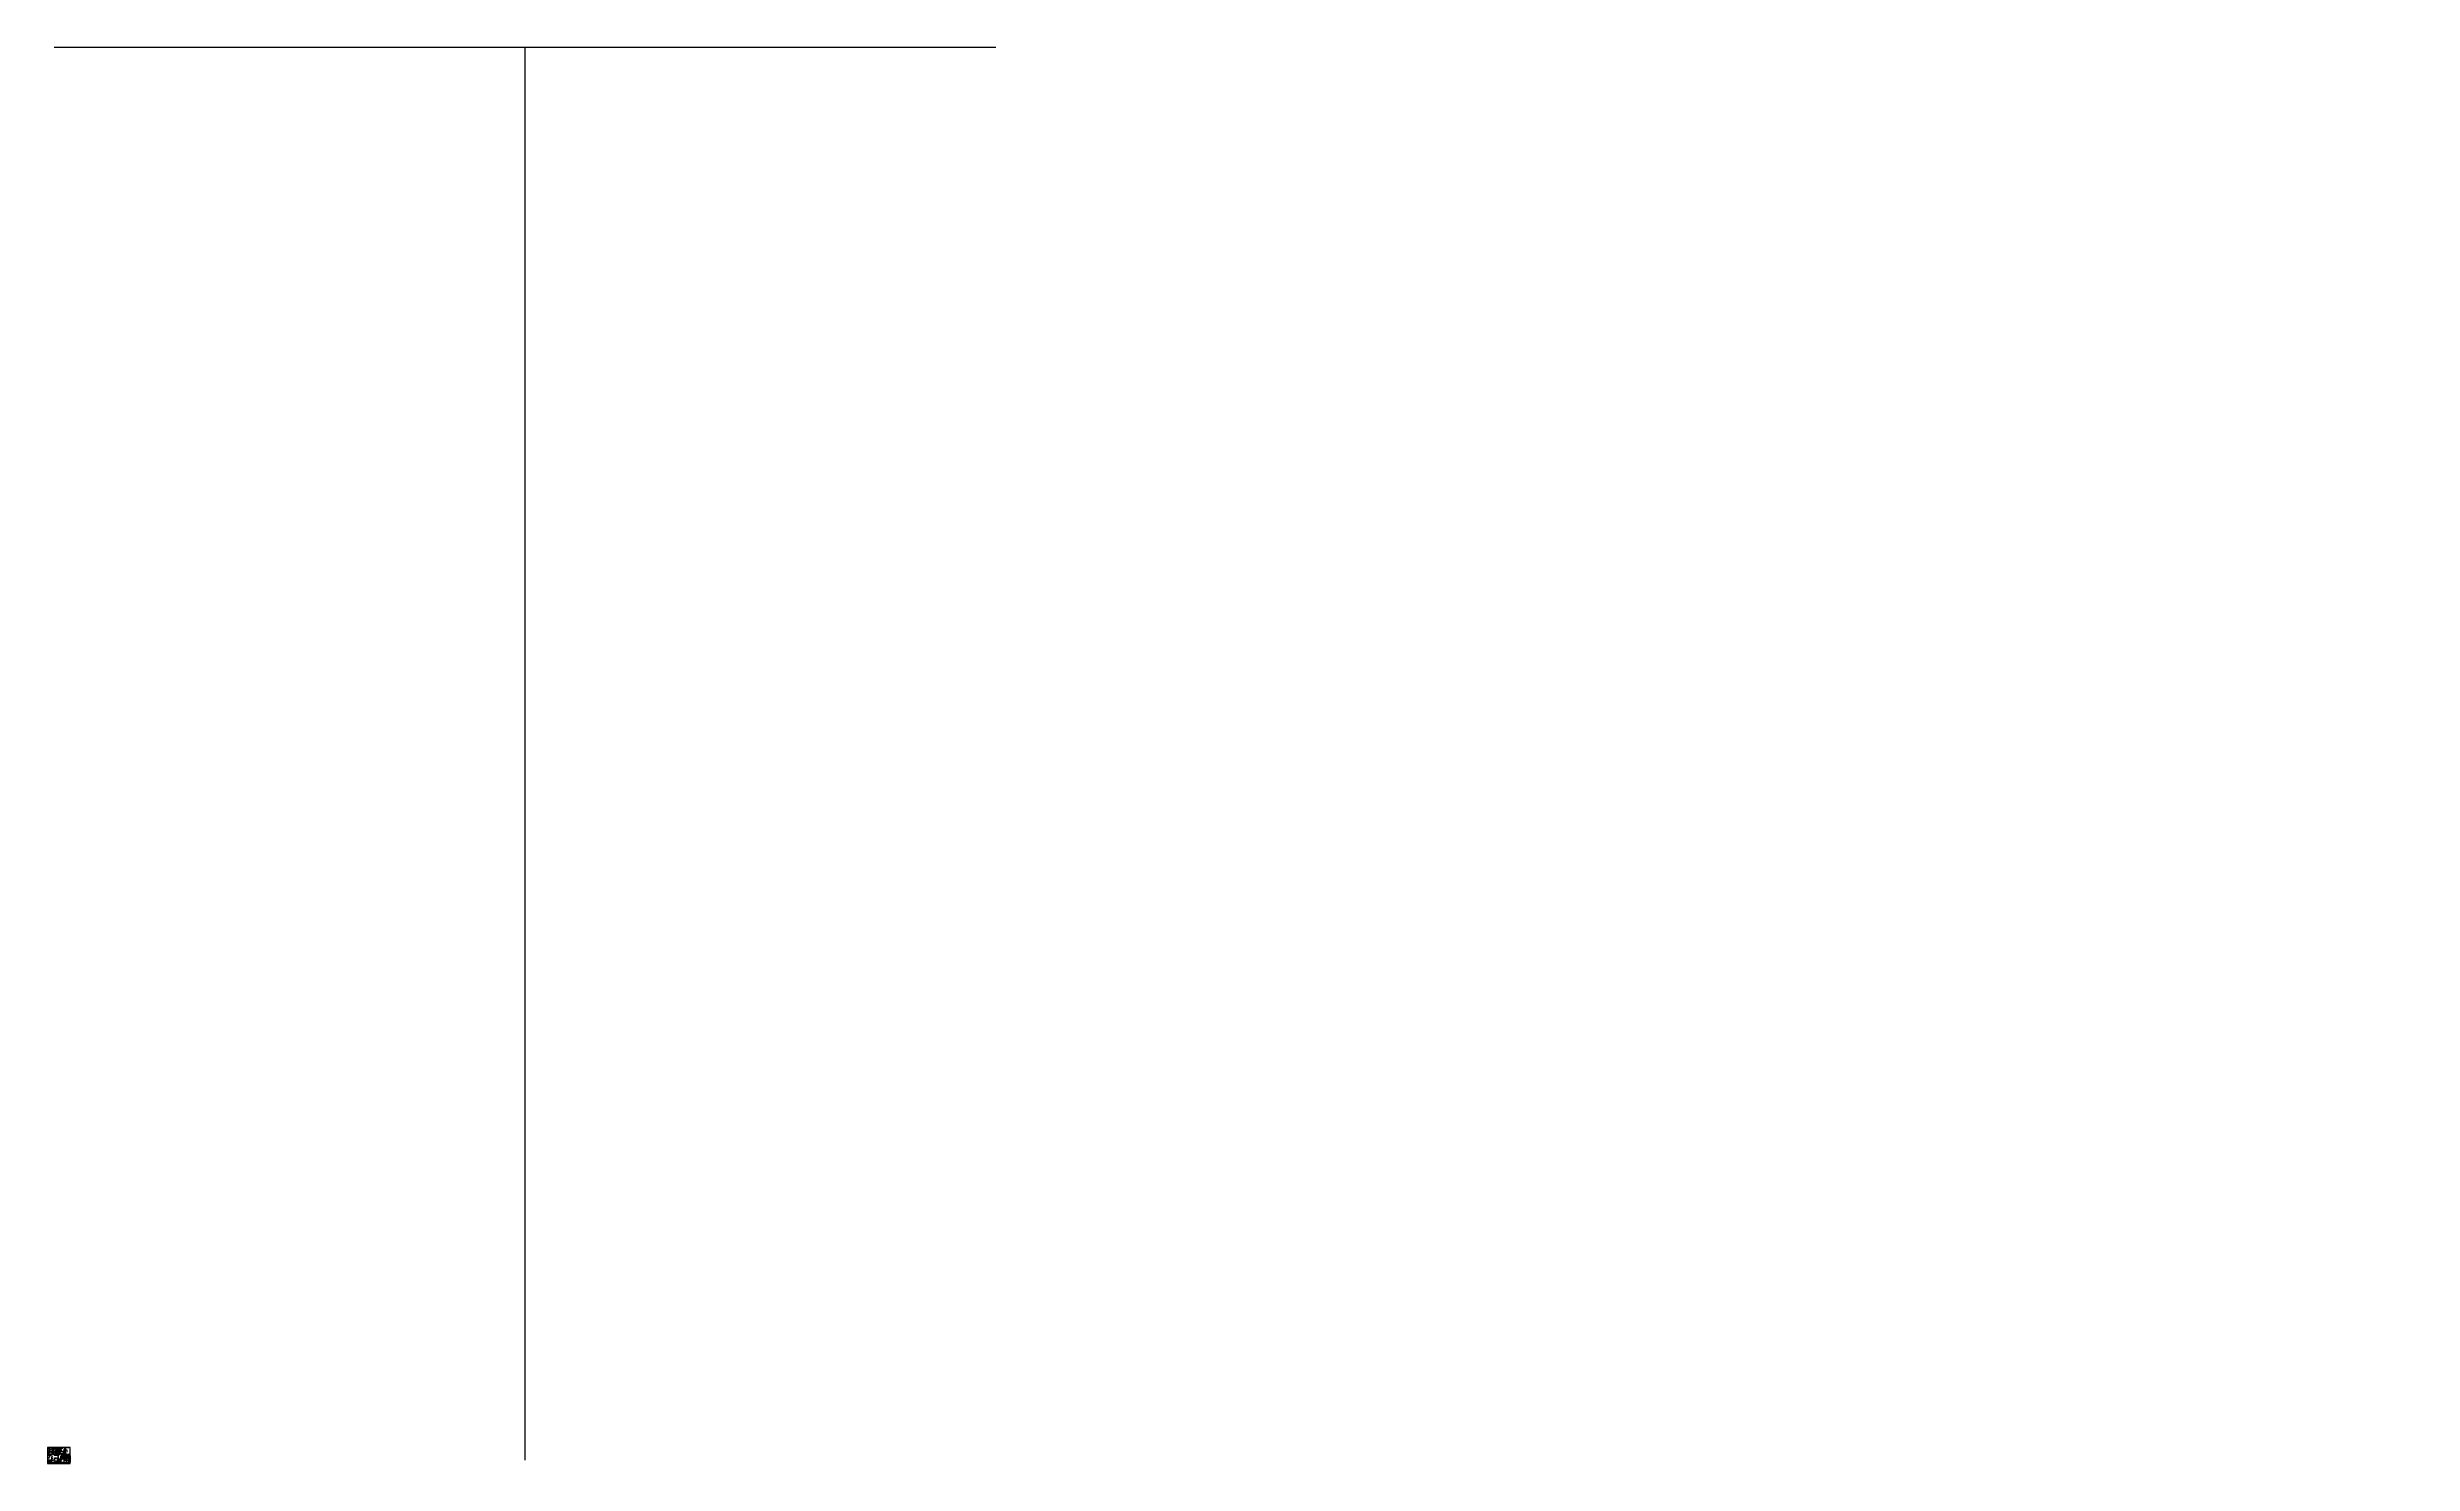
# Paper-space layout 'PAGE 1' of a CAD drawing. Header units: metres. Extents: x -21 to 85036, y -3 to 50921.
# The model-space entities are those that its viewports show. They can reach past a viewport. Long polylines and large blocks are cut down to what shows.
import ezdxf
from ezdxf import colors
from ezdxf.entities.mleader import LeaderData, LeaderLine
from ezdxf.enums import TextEntityAlignment as Align
from ezdxf.math import Vec2, Vec3

# ---------------------------------------------------------------- set-up
doc = ezdxf.new("R2010")
doc.units = ezdxf.units.M
doc.linetypes.add('Cable Exist OH', pattern=[1, 1, 0])
doc.linetypes.add('Dash', pattern=[5, 3, -2])
doc.layers.get('0').update_dxf_attribs({"color": 6})
for name, color, linetype in [('_User Miscellaneous1', 7, 'Continuous'), ('Equip_LV_NEW', 2, 'Continuous'), ('Equip_SP_LV_EXT', 7, 'Continuous'), ('Equip_SP_SL_EXT', 7, 'Continuous'), ('Mains_HV_EXT', 7, 'Continuous'), ('Mains_LV_EXT', 7, 'Continuous'), ('Mains_SL_EXT', 7, 'Continuous'), ('Notes', 7, 'Continuous'), ('Sub_SP_TR_HV_LV_EXT', 7, 'Continuous'), ('SupportsOH_SP_TR_HV_LV_SL_EXT', 7, 'Continuous')]:
    doc.layers.add(name, color=color, linetype=linetype)
for name, color, linetype, lineweight in [('Cadastre Developer_SP_EXT', 9, 'Continuous', 5), ('Cadastre Easements_SP_EXT', 9, 'Continuous', 5), ('Cadastre Land Parcels_SP_EXT', 9, 'Continuous', 5), ('Cadastre Roads_SP_EXT', 9, 'Continuous', 5)]:
    doc.layers.add(name, color=color, linetype=linetype, lineweight=lineweight)
doc.styles.add('ARIAL', font='arial.ttf', dxfattribs={"height": 2})
doc.styles.add('Elec', font='romand__.ttf')
doc.styles.add('iecARIAL', font='arial.ttf', dxfattribs={"height": 2})
doc.styles.add('iecISOCP', font='isocp.shx')
doc.styles.add('iecNAME', font='times.ttf')
doc.styles.add('iecTimesNewRoman', font='times.ttf')
doc.styles.add('POLE_LABEL', font='arial.ttf')
doc.styles.get("Standard").update_dxf_attribs({"font": 'arial.ttf'})
doc.linetypes.add('Cable New UG', pattern='A,7,-0.25,["x",Standard,S=2,R=0,X=0.2,Y=-0.8],-2.1', length=9.35)
doc.linetypes.add('Trench-HV', pattern='A,7,-2,["/",Standard,S=1.5,R=0,X=-1.2,Y=-0.7],-0.001', length=9.001)

# ---------------------------------------------------------------- blocks, each defined once
blk = doc.blocks.new('NorthPnt 11(NP11)')
for p, q in [((-20, 0), (-3, 0)), ((0, -11), (0, -31)), ((3, 0), (20, 0))]:
    blk.add_line(p, q)
for points in [[(0, 19), (-5, -11, 0.877048), (-2, -12, -0.1543), (0, -11, 0.090511)], [(0, 19), (5, -11, -0.877048), (2, -12, 0.1543), (0, -11, -0.090511)]]:
    blk.add_lwpolyline(points, format="xyb")
for start, end in [(100.5988, 238.86433), (300.09942, 80.43745)]:
    blk.add_arc((0, 0), 9.64, start, end)
at = {"color": 7, "style": 'iecNAME'}
blk.add_text('N', height=5.02, dxfattribs=at).set_placement((-3, -8))
blk = doc.blocks.new('A$C30A46249')
at = {"color": 7, "lineweight": -3, "insert": (7, 5), "char_height": 1.79, "attachment_point": 7, "line_spacing_factor": 1.2}
blk.add_mtext('{\\fCalibri|b0|i0|c0|p34;\\C256;Cadastre: \\fMS Gothic|b0|i0|c128|p49;\\C250;\\c2236962;Ⓒ\\fMS Gothic|b0|i0|c0|p49; \\fCalibri|b0|i0|c0|p34;\\C256;Land and Property Information 2016}', dxfattribs=at)
blk = doc.blocks.new('EE_LOGO_SMALL')
at = {"layer": 'Notes'}
h = blk.add_hatch(color=256, dxfattribs=at)
edge = h.paths.add_edge_path()
edge.add_spline(control_points=[(-8, 2), (-9, 2), (-10, 1), (-10, 1), (-10, 0), (-9, -1), (-9, -1), (-8, -1), (-7, 0), (-7, 1), (-7, 1), (-8, 2), (-8, 2)], knot_values=[0, 0, 0, 0, 1, 1, 1, 2, 2, 2, 3, 3, 3, 4, 4, 4, 4], degree=3, periodic=0)
h = blk.add_hatch(color=256, dxfattribs=at)
edge = h.paths.add_edge_path()
edge.add_spline(control_points=[(-7, 4), (-7, 5), (-8, 5), (-9, 4), (-9, 3), (-9, 3), (-8, 2), (-7, 2), (-7, 2), (-6, 3), (-6, 3), (-6, 4), (-7, 4)], knot_values=[0, 0, 0, 0, 1, 1, 1, 2, 2, 2, 3, 3, 3, 4, 4, 4, 4], degree=3, periodic=0)
h = blk.add_hatch(color=256, dxfattribs=at)
edge = h.paths.add_edge_path()
edge.add_spline(control_points=[(-4, 6), (-5, 6), (-5, 7), (-6, 6), (-6, 6), (-7, 5), (-6, 5), (-6, 4), (-5, 4), (-5, 4), (-4, 5), (-4, 5), (-4, 6)], knot_values=[0, 0, 0, 0, 1, 1, 1, 2, 2, 2, 3, 3, 3, 4, 4, 4, 4], degree=3, periodic=0)
h = blk.add_hatch(color=256, dxfattribs=at)
edge = h.paths.add_edge_path()
edge.add_spline(control_points=[(-1, 6), (-1, 7), (-2, 7), (-3, 7), (-3, 7), (-4, 6), (-4, 6), (-4, 5), (-3, 5), (-2, 5), (-2, 5), (-1, 5), (-1, 6)], knot_values=[0, 0, 0, 0, 1, 1, 1, 2, 2, 2, 3, 3, 3, 4, 4, 4, 4], degree=3, periodic=0)
h = blk.add_hatch(color=256, dxfattribs=at)
edge = h.paths.add_edge_path()
edge.add_spline(control_points=[(-3, 2), (-3, 2), (-4, 2), (-4, 1), (-4, 1), (-3, 0), (-3, 0), (-2, 0), (-2, 0), (-2, 1), (-2, 1), (-2, 2), (-3, 2)], knot_values=[0, 0, 0, 0, 1, 1, 1, 2, 2, 2, 3, 3, 3, 4, 4, 4, 4], degree=3, periodic=0)
h = blk.add_hatch(color=256, dxfattribs=at)
edge = h.paths.add_edge_path()
edge.add_spline(control_points=[(1, 5), (1, 4), (1, 4), (0, 4), (-1, 4), (-1, 4), (-1, 5), (-1, 5), (-1, 6), (0, 6), (1, 6), (1, 5), (1, 5)], knot_values=[0, 0, 0, 0, 1, 1, 1, 2, 2, 2, 3, 3, 3, 4, 4, 4, 4], degree=3, periodic=0)
edge = h.paths.add_edge_path()
edge.add_spline(control_points=[(-1, 4), (-2, 4), (-2, 4), (-2, 3), (-3, 3), (-2, 2), (-2, 2), (-1, 2), (-1, 2), (-1, 3), (-1, 3), (-1, 4), (-1, 4)], knot_values=[0, 0, 0, 0, 1, 1, 1, 2, 2, 2, 3, 3, 3, 4, 4, 4, 4], degree=3, periodic=0)
h = blk.add_hatch(color=256, dxfattribs=at)
edge = h.paths.add_edge_path()
edge.add_spline(control_points=[(2, 2), (3, 3), (3, 3), (2, 4), (2, 4), (1, 4), (1, 4), (1, 4), (0, 3), (1, 2), (1, 2), (2, 2), (2, 2)], knot_values=[0, 0, 0, 0, 1, 1, 1, 2, 2, 2, 3, 3, 3, 4, 4, 4, 4], degree=3, periodic=0)
edge = h.paths.add_edge_path()
edge.add_spline(control_points=[(1, 5), (1, 4), (1, 4), (0, 4), (-1, 4), (-1, 4), (-1, 5), (-1, 5), (-1, 6), (0, 6), (1, 6), (1, 5), (1, 5)], knot_values=[0, 0, 0, 0, 1, 1, 1, 2, 2, 2, 3, 3, 3, 4, 4, 4, 4], degree=3, periodic=0)
h = blk.add_hatch(color=256, dxfattribs=at)
edge = h.paths.add_edge_path()
edge.add_spline(control_points=[(1, 5), (1, 4), (1, 4), (0, 4), (-1, 4), (-1, 4), (-1, 5), (-1, 5), (-1, 6), (0, 6), (1, 6), (1, 5), (1, 5)], knot_values=[0, 0, 0, 0, 1, 1, 1, 2, 2, 2, 3, 3, 3, 4, 4, 4, 4], degree=3, periodic=0)
edge = h.paths.add_edge_path(flags=16)
edge.add_spline(control_points=[(1, 5), (1, 4), (1, 4), (0, 4), (-1, 4), (-1, 4), (-1, 5), (-1, 5), (-1, 6), (0, 6), (1, 6), (1, 5), (1, 5)], knot_values=[0, 0, 0, 0, 1, 1, 1, 2, 2, 2, 3, 3, 3, 4, 4, 4, 4], degree=3, periodic=0)
h = blk.add_hatch(color=256, dxfattribs=at)
edge = h.paths.add_edge_path()
edge.add_spline(control_points=[(3, 0), (4, 0), (4, 1), (4, 1), (4, 2), (3, 2), (2, 2), (2, 2), (2, 1), (2, 1), (2, 0), (2, 0), (3, 0)], knot_values=[0, 0, 0, 0, 1, 1, 1, 2, 2, 2, 3, 3, 3, 4, 4, 4, 4], degree=3, periodic=0)
h = blk.add_hatch(color=256, dxfattribs=at)
edge = h.paths.add_edge_path()
edge.add_spline(control_points=[(7, 5), (7, 4), (6, 3), (5, 3), (5, 3), (4, 4), (4, 5), (4, 6), (5, 6), (5, 6), (6, 6), (7, 6), (7, 5)], knot_values=[0, 0, 0, 0, 1, 1, 1, 2, 2, 2, 3, 3, 3, 4, 4, 4, 4], degree=3, periodic=0)
h = blk.add_hatch(color=256, dxfattribs=at)
edge = h.paths.add_edge_path()
edge.add_spline(control_points=[(8, 1), (9, 1), (9, 2), (9, 3), (9, 4), (8, 4), (7, 4), (7, 3), (6, 3), (6, 2), (7, 1), (8, 1), (8, 1)], knot_values=[0, 0, 0, 0, 1, 1, 1, 2, 2, 2, 3, 3, 3, 4, 4, 4, 4], degree=3, periodic=0)
h = blk.add_hatch(color=256, dxfattribs=at)
edge = h.paths.add_edge_path()
edge.add_spline(control_points=[(8, -2), (9, -2), (10, -1), (10, -1), (10, 0), (9, 1), (8, 1), (8, 1), (7, 0), (7, 0), (7, -1), (8, -2), (8, -2)], knot_values=[0, 0, 0, 0, 1, 1, 1, 2, 2, 2, 3, 3, 3, 4, 4, 4, 4], degree=3, periodic=0)
h = blk.add_hatch(color=256, dxfattribs=at)
edge = h.paths.add_edge_path()
edge.add_spline(control_points=[(-9, -1), (-9, -1), (-10, -2), (-9, -3), (-9, -4), (-8, -4), (-7, -4), (-7, -3), (-6, -3), (-7, -2), (-7, -1), (-8, -1), (-9, -1)], knot_values=[0, 0, 0, 0, 1, 1, 1, 2, 2, 2, 3, 3, 3, 4, 4, 4, 4], degree=3, periodic=0)
h = blk.add_hatch(color=256, dxfattribs=at)
edge = h.paths.add_edge_path()
edge.add_spline(control_points=[(-7, -5), (-7, -4), (-6, -3), (-6, -3), (-5, -3), (-4, -4), (-4, -5), (-4, -6), (-5, -6), (-6, -6), (-6, -6), (-7, -6), (-7, -5)], knot_values=[0, 0, 0, 0, 1, 1, 1, 2, 2, 2, 3, 3, 3, 4, 4, 4, 4], degree=3, periodic=0)
h = blk.add_hatch(color=256, dxfattribs=at)
edge = h.paths.add_edge_path()
edge.add_spline(control_points=[(-3, 0), (-4, 0), (-4, -1), (-4, -1), (-4, -2), (-3, -2), (-3, -2), (-2, -2), (-2, -1), (-2, -1), (-2, 0), (-3, 0), (-3, 0)], knot_values=[0, 0, 0, 0, 1, 1, 1, 2, 2, 2, 3, 3, 3, 4, 4, 4, 4], degree=3, periodic=0)
h = blk.add_hatch(color=256, dxfattribs=at)
edge = h.paths.add_edge_path()
edge.add_spline(control_points=[(-2, -2), (-3, -3), (-3, -3), (-3, -4), (-2, -4), (-2, -4), (-1, -4), (-1, -4), (-1, -3), (-1, -2), (-1, -2), (-2, -2), (-2, -2)], knot_values=[0, 0, 0, 0, 1, 1, 1, 2, 2, 2, 3, 3, 3, 4, 4, 4, 4], degree=3, periodic=0)
h = blk.add_hatch(color=256, dxfattribs=at)
edge = h.paths.add_edge_path()
edge.add_spline(control_points=[(-1, -5), (-1, -4), (-1, -4), (0, -4), (1, -4), (1, -4), (1, -5), (1, -5), (1, -6), (0, -6), (-1, -6), (-1, -5), (-1, -5)], knot_values=[0, 0, 0, 0, 1, 1, 1, 2, 2, 2, 3, 3, 3, 4, 4, 4, 4], degree=3, periodic=0)
h = blk.add_hatch(color=256, dxfattribs=at)
edge = h.paths.add_edge_path()
edge.add_spline(control_points=[(1, -4), (2, -4), (2, -4), (2, -3), (2, -3), (2, -2), (2, -2), (1, -2), (1, -2), (0, -3), (0, -3), (1, -4), (1, -4)], knot_values=[0, 0, 0, 0, 1, 1, 1, 2, 2, 2, 3, 3, 3, 4, 4, 4, 4], degree=3, periodic=0)
h = blk.add_hatch(color=256, dxfattribs=at)
edge = h.paths.add_edge_path()
edge.add_spline(control_points=[(1, -6), (1, -6), (2, -7), (2, -7), (3, -7), (4, -6), (4, -6), (3, -5), (3, -4), (2, -5), (2, -5), (1, -5), (1, -6)], knot_values=[0, 0, 0, 0, 1, 1, 1, 2, 2, 2, 3, 3, 3, 4, 4, 4, 4], degree=3, periodic=0)
h = blk.add_hatch(color=256, dxfattribs=at)
edge = h.paths.add_edge_path()
edge.add_spline(control_points=[(2, -2), (3, -2), (3, -2), (3, -1), (4, -1), (3, 0), (3, 0), (2, 0), (2, 0), (2, -1), (2, -1), (2, -2), (2, -2)], knot_values=[0, 0, 0, 0, 1, 1, 1, 2, 2, 2, 3, 3, 3, 4, 4, 4, 4], degree=3, periodic=0)
h = blk.add_hatch(color=256, dxfattribs=at)
edge = h.paths.add_edge_path()
edge.add_spline(control_points=[(4, -6), (4, -6), (5, -7), (6, -6), (6, -6), (6, -5), (6, -5), (6, -4), (5, -4), (4, -4), (4, -5), (4, -5), (4, -6)], knot_values=[0, 0, 0, 0, 1, 1, 1, 2, 2, 2, 3, 3, 3, 4, 4, 4, 4], degree=3, periodic=0)
h = blk.add_hatch(color=256, dxfattribs=at)
edge = h.paths.add_edge_path()
edge.add_spline(control_points=[(7, -4), (7, -5), (8, -5), (8, -4), (9, -3), (9, -3), (8, -2), (7, -2), (7, -2), (6, -3), (6, -3), (6, -4), (7, -4)], knot_values=[0, 0, 0, 0, 1, 1, 1, 2, 2, 2, 3, 3, 3, 4, 4, 4, 4], degree=3, periodic=0)
at = {"layer": 'Notes', "lineweight": 0}
for points in [[(2, 2), (2, 2)], [(-2, -2), (-2, -2)]]:
    blk.add_lwpolyline(points, dxfattribs=at)
for points in [[(-8, 2), (-9, 2), (-10, 1), (-10, 1), (-10, 0), (-9, -1), (-9, -1), (-8, -1), (-7, 0), (-7, 1), (-7, 1), (-8, 2), (-8, 2)], [(-7, 4), (-7, 5), (-8, 5), (-9, 4), (-9, 3), (-9, 3), (-8, 2), (-7, 2), (-7, 2), (-6, 3), (-6, 3), (-6, 4), (-7, 4)], [(-4, 6), (-5, 6), (-5, 7), (-6, 6), (-6, 6), (-7, 5), (-6, 5), (-6, 4), (-5, 4), (-5, 4), (-4, 5), (-4, 5), (-4, 6)], [(-1, 6), (-1, 7), (-2, 7), (-3, 7), (-3, 7), (-4, 6), (-4, 6), (-4, 5), (-3, 5), (-2, 5), (-2, 5), (-1, 5), (-1, 6)], [(-3, 2), (-3, 2), (-4, 2), (-4, 1), (-4, 1), (-3, 0), (-3, 0), (-2, 0), (-2, 0), (-2, 1), (-2, 1), (-2, 2), (-3, 2)], [(-1, 4), (-2, 4), (-2, 4), (-2, 3), (-3, 3), (-2, 2), (-2, 2), (-1, 2), (-1, 2), (-1, 3), (-1, 3), (-1, 4), (-1, 4)], [(1, 5), (1, 4), (1, 4), (0, 4), (-1, 4), (-1, 4), (-1, 5), (-1, 5), (-1, 6), (0, 6), (1, 6), (1, 5), (1, 5)], [(1, 5), (1, 4), (1, 4), (0, 4), (-1, 4), (-1, 4), (-1, 5), (-1, 5), (-1, 6), (0, 6), (1, 6), (1, 5), (1, 5)], [(2, 2), (3, 3), (3, 3), (2, 4), (2, 4), (1, 4), (1, 4), (1, 4), (0, 3), (1, 2), (1, 2), (2, 2), (2, 2)], [(3, 0), (4, 0), (4, 1), (4, 1), (4, 2), (3, 2), (2, 2), (2, 2), (2, 1), (2, 1), (2, 0), (2, 0), (3, 0)], [(7, 5), (7, 4), (6, 3), (5, 3), (5, 3), (4, 4), (4, 5), (4, 6), (5, 6), (5, 6), (6, 6), (7, 6), (7, 5)], [(8, 1), (9, 1), (9, 2), (9, 3), (9, 4), (8, 4), (7, 4), (7, 3), (6, 3), (6, 2), (7, 1), (8, 1), (8, 1)], [(8, -2), (9, -2), (10, -1), (10, -1), (10, 0), (9, 1), (8, 1), (8, 1), (7, 0), (7, 0), (7, -1), (8, -2), (8, -2)], [(-9, -1), (-9, -1), (-10, -2), (-9, -3), (-9, -4), (-8, -4), (-7, -4), (-7, -3), (-6, -3), (-7, -2), (-7, -1), (-8, -1), (-9, -1)], [(-7, -5), (-7, -4), (-6, -3), (-6, -3), (-5, -3), (-4, -4), (-4, -5), (-4, -6), (-5, -6), (-6, -6), (-6, -6), (-7, -6), (-7, -5)], [(-3, 0), (-4, 0), (-4, -1), (-4, -1), (-4, -2), (-3, -2), (-3, -2), (-2, -2), (-2, -1), (-2, -1), (-2, 0), (-3, 0), (-3, 0)], [(-2, -2), (-3, -3), (-3, -3), (-3, -4), (-2, -4), (-2, -4), (-1, -4), (-1, -4), (-1, -3), (-1, -2), (-1, -2), (-2, -2), (-2, -2)], [(-1, -5), (-1, -4), (-1, -4), (0, -4), (1, -4), (1, -4), (1, -5), (1, -5), (1, -6), (0, -6), (-1, -6), (-1, -5), (-1, -5)], [(1, -4), (2, -4), (2, -4), (2, -3), (2, -3), (2, -2), (2, -2), (1, -2), (1, -2), (0, -3), (0, -3), (1, -4), (1, -4)], [(1, -6), (1, -6), (2, -7), (2, -7), (3, -7), (4, -6), (4, -6), (3, -5), (3, -4), (2, -5), (2, -5), (1, -5), (1, -6)], [(2, -2), (3, -2), (3, -2), (3, -1), (4, -1), (3, 0), (3, 0), (2, 0), (2, 0), (2, -1), (2, -1), (2, -2), (2, -2)], [(4, -6), (4, -6), (5, -7), (6, -6), (6, -6), (6, -5), (6, -5), (6, -4), (5, -4), (4, -4), (4, -5), (4, -5), (4, -6)], [(7, -4), (7, -5), (8, -5), (8, -4), (9, -3), (9, -3), (8, -2), (7, -2), (7, -2), (6, -3), (6, -3), (6, -4), (7, -4)]]:
    blk.add_open_spline(points, degree=3, knots=[0, 0, 0, 0, 1, 1, 1, 2, 2, 2, 3, 3, 3, 4, 4, 4, 4], dxfattribs=at)
blk = doc.blocks.new('EE_COPYRIGHT_A1')
at = {"layer": 'Notes'}
blk.add_circle((10, -1), 1.15, dxfattribs=at)
at = {"xscale": 0.4, "yscale": 0.4, "zscale": 0.4}
blk.add_blockref('EE_LOGO_SMALL', (4, -4), dxfattribs=at)
at = {"layer": 'Notes', "insert": (0, 0), "char_height": 1.25, "width": 24.12, "attachment_point": 1, "style": 'ARIAL'}
blk.add_mtext('\\pt8.75;               ^I{\\H1.2x;C } THIS DRAWING\\P\\pi-8.75,l8.75,t8.75,20;       ^IAND THE ^I\\P\\pi0,t8.75;COPYRIGHT\\P\\pi-8.75,t1.25,8.75;^I^ITHEREIN IS THE PROPERTY  OF \\P\\pi0,l0,t1.25;ENDEAVOUR ENERGY AND MAY NOT BE COPIED, REPRODUCED, DISTRIBUTED, LOANED OR USED WITHOUT THE WRITTEN CONSENT OF ENDEAVOUR ENERGY', dxfattribs=at)
blk = doc.blocks.new('EE_LOGO')
h = blk.add_hatch(color=7)
edge = h.paths.add_edge_path()
edge.add_spline(control_points=[(-25, 2), (-26, 2), (-27, 1), (-27, 1), (-27, 0), (-26, -1), (-25, -1), (-25, -1), (-24, 0), (-24, 1), (-24, 1), (-25, 2), (-25, 2)], knot_values=[0, 0, 0, 0, 1, 1, 1, 2, 2, 2, 3, 3, 3, 4, 4, 4, 4], degree=3, periodic=0)
h = blk.add_hatch(color=7)
edge = h.paths.add_edge_path()
edge.add_spline(control_points=[(-24, 4), (-24, 5), (-25, 5), (-25, 4), (-26, 3), (-26, 3), (-25, 2), (-24, 2), (-24, 2), (-23, 3), (-23, 3), (-23, 4), (-24, 4)], knot_values=[0, 0, 0, 0, 1, 1, 1, 2, 2, 2, 3, 3, 3, 4, 4, 4, 4], degree=3, periodic=0)
h = blk.add_hatch(color=7)
edge = h.paths.add_edge_path()
edge.add_spline(control_points=[(-21, 6), (-21, 6), (-22, 7), (-23, 6), (-23, 6), (-24, 5), (-23, 5), (-23, 4), (-22, 4), (-21, 4), (-21, 5), (-21, 5), (-21, 6)], knot_values=[0, 0, 0, 0, 1, 1, 1, 2, 2, 2, 3, 3, 3, 4, 4, 4, 4], degree=3, periodic=0)
h = blk.add_hatch(color=7)
edge = h.paths.add_edge_path()
edge.add_spline(control_points=[(-18, 6), (-18, 7), (-19, 7), (-20, 7), (-20, 7), (-21, 6), (-21, 6), (-21, 5), (-20, 5), (-19, 5), (-19, 5), (-18, 5), (-18, 6)], knot_values=[0, 0, 0, 0, 1, 1, 1, 2, 2, 2, 3, 3, 3, 4, 4, 4, 4], degree=3, periodic=0)
h = blk.add_hatch(color=7)
edge = h.paths.add_edge_path()
edge.add_spline(control_points=[(-19, 2), (-20, 2), (-20, 2), (-21, 1), (-21, 1), (-20, 0), (-20, 0), (-19, 0), (-19, 0), (-19, 1), (-19, 1), (-19, 2), (-19, 2)], knot_values=[0, 0, 0, 0, 1, 1, 1, 2, 2, 2, 3, 3, 3, 4, 4, 4, 4], degree=3, periodic=0)
h = blk.add_hatch(color=7)
edge = h.paths.add_edge_path()
edge.add_spline(control_points=[(-16, 5), (-16, 4), (-16, 4), (-17, 4), (-18, 4), (-18, 4), (-18, 5), (-18, 5), (-18, 6), (-17, 6), (-16, 6), (-16, 5), (-16, 5)], knot_values=[0, 0, 0, 0, 1, 1, 1, 2, 2, 2, 3, 3, 3, 4, 4, 4, 4], degree=3, periodic=0)
edge = h.paths.add_edge_path()
edge.add_spline(control_points=[(-18, 4), (-19, 4), (-19, 4), (-19, 3), (-20, 3), (-19, 2), (-19, 2), (-18, 2), (-18, 2), (-18, 3), (-17, 3), (-18, 4), (-18, 4)], knot_values=[0, 0, 0, 0, 1, 1, 1, 2, 2, 2, 3, 3, 3, 4, 4, 4, 4], degree=3, periodic=0)
h = blk.add_hatch(color=7)
edge = h.paths.add_edge_path()
edge.add_spline(control_points=[(-15, 2), (-14, 3), (-14, 3), (-15, 4), (-15, 4), (-16, 4), (-16, 4), (-16, 4), (-16, 3), (-16, 2), (-16, 2), (-15, 2), (-15, 2)], knot_values=[0, 0, 0, 0, 1, 1, 1, 2, 2, 2, 3, 3, 3, 4, 4, 4, 4], degree=3, periodic=0)
edge = h.paths.add_edge_path()
edge.add_spline(control_points=[(-16, 5), (-16, 4), (-16, 4), (-17, 4), (-18, 4), (-18, 4), (-18, 5), (-18, 5), (-18, 6), (-17, 6), (-16, 6), (-16, 5), (-16, 5)], knot_values=[0, 0, 0, 0, 1, 1, 1, 2, 2, 2, 3, 3, 3, 4, 4, 4, 4], degree=3, periodic=0)
h = blk.add_hatch(color=7)
edge = h.paths.add_edge_path()
edge.add_spline(control_points=[(-16, 5), (-16, 4), (-16, 4), (-17, 4), (-18, 4), (-18, 4), (-18, 5), (-18, 5), (-18, 6), (-17, 6), (-16, 6), (-16, 5), (-16, 5)], knot_values=[0, 0, 0, 0, 1, 1, 1, 2, 2, 2, 3, 3, 3, 4, 4, 4, 4], degree=3, periodic=0)
edge = h.paths.add_edge_path(flags=16)
edge.add_spline(control_points=[(-16, 5), (-16, 4), (-16, 4), (-17, 4), (-18, 4), (-18, 4), (-18, 5), (-18, 5), (-18, 6), (-17, 6), (-16, 6), (-16, 5), (-16, 5)], knot_values=[0, 0, 0, 0, 1, 1, 1, 2, 2, 2, 3, 3, 3, 4, 4, 4, 4], degree=3, periodic=0)
h = blk.add_hatch(color=7)
edge = h.paths.add_edge_path()
edge.add_spline(control_points=[(-14, 0), (-13, 0), (-13, 1), (-13, 1), (-13, 2), (-14, 2), (-14, 2), (-15, 2), (-15, 1), (-15, 1), (-15, 0), (-14, 0), (-14, 0)], knot_values=[0, 0, 0, 0, 1, 1, 1, 2, 2, 2, 3, 3, 3, 4, 4, 4, 4], degree=3, periodic=0)
h = blk.add_hatch(color=7)
edge = h.paths.add_edge_path()
edge.add_spline(control_points=[(-10, 5), (-10, 4), (-11, 3), (-11, 3), (-12, 3), (-13, 4), (-13, 5), (-13, 6), (-12, 6), (-11, 6), (-11, 6), (-10, 6), (-10, 5)], knot_values=[0, 0, 0, 0, 1, 1, 1, 2, 2, 2, 3, 3, 3, 4, 4, 4, 4], degree=3, periodic=0)
h = blk.add_hatch(color=7)
edge = h.paths.add_edge_path()
edge.add_spline(control_points=[(-9, 1), (-8, 1), (-8, 2), (-8, 3), (-8, 4), (-9, 4), (-10, 4), (-10, 3), (-11, 3), (-10, 2), (-10, 1), (-9, 1), (-9, 1)], knot_values=[0, 0, 0, 0, 1, 1, 1, 2, 2, 2, 3, 3, 3, 4, 4, 4, 4], degree=3, periodic=0)
h = blk.add_hatch(color=7)
edge = h.paths.add_edge_path()
edge.add_spline(control_points=[(-9, -2), (-8, -2), (-7, -1), (-7, -1), (-7, 0), (-8, 1), (-9, 1), (-9, 1), (-10, 0), (-10, 0), (-10, -1), (-9, -2), (-9, -2)], knot_values=[0, 0, 0, 0, 1, 1, 1, 2, 2, 2, 3, 3, 3, 4, 4, 4, 4], degree=3, periodic=0)
h = blk.add_hatch(color=7)
edge = h.paths.add_edge_path()
edge.add_spline(control_points=[(-4, 0), (-4, 0), (-4, 4), (-4, 4), (-4, 4), (-4, 5), (-3, 5), (-3, 5), (0, 5), (0, 5), (0, 5), (0, 4), (0, 4), (0, 4), (-3, 4), (-3, 4), (-3, 4), (-3, 3), (-3, 3), (-3, 3), (-1, 3), (-1, 3), (-1, 3), (-1, 2), (-1, 2), (-1, 2), (-3, 2), (-3, 2), (-3, 2), (-3, 1), (-3, 1), (-3, 1), (0, 1), (0, 1), (0, 1), (0, 0), (0, 0), (0, 0), (-4, 0), (-4, 0)], knot_values=[0, 0, 0, 0, 1, 1, 1, 2, 2, 2, 3, 3, 3, 4, 4, 4, 5, 5, 5, 6, 6, 6, 7, 7, 7, 8, 8, 8, 9, 9, 9, 10, 10, 10, 11, 11, 11, 12, 12, 12, 13, 13, 13, 13], degree=3, periodic=0)
h = blk.add_hatch(color=7)
edge = h.paths.add_edge_path()
edge.add_spline(control_points=[(2, 0), (2, 0), (2, 2), (2, 2), (2, 3), (2, 3), (1, 3), (1, 3), (1, 3), (1, 2), (1, 2), (1, 0), (1, 0), (1, 0), (0, 0), (0, 0), (0, 0), (0, 3), (0, 3), (0, 3), (0, 4), (0, 4), (1, 4), (1, 4), (1, 4), (1, 4), (1, 3), (1, 3), (1, 4), (1, 4), (2, 4), (2, 4), (3, 3), (3, 3), (3, 3), (3, 0), (3, 0), (3, 0), (2, 0), (2, 0)], knot_values=[0, 0, 0, 0, 1, 1, 1, 2, 2, 2, 3, 3, 3, 4, 4, 4, 5, 5, 5, 6, 6, 6, 7, 7, 7, 8, 8, 8, 9, 9, 9, 10, 10, 10, 11, 11, 11, 12, 12, 12, 13, 13, 13, 13], degree=3, periodic=0)
h = blk.add_hatch(color=7)
edge = h.paths.add_edge_path(flags=16)
edge.add_spline(control_points=[(6, 2), (6, 3), (5, 3), (5, 3), (5, 3), (4, 3), (4, 2), (4, 2), (4, 2), (4, 2), (4, 2), (5, 1), (5, 1), (5, 1), (6, 2), (6, 2), (6, 2), (6, 2), (6, 2)], knot_values=[0, 0, 0, 0, 1, 1, 1, 2, 2, 2, 3, 3, 3, 4, 4, 4, 5, 5, 5, 6, 6, 6, 6], degree=3, periodic=0)
edge = h.paths.add_edge_path()
edge.add_spline(control_points=[(6, 0), (6, 0), (6, 1), (6, 1), (6, 1), (5, 0), (5, 0), (4, 0), (3, 1), (3, 2), (3, 2), (3, 2), (3, 2), (3, 3), (4, 4), (5, 4), (5, 4), (6, 4), (6, 3), (6, 3), (6, 4), (6, 4), (6, 4), (6, 5), (6, 5), (7, 5), (7, 5), (7, 5), (7, 5), (7, 0), (7, 0), (7, 0), (6, 0), (6, 0)], knot_values=[0, 0, 0, 0, 1, 1, 1, 2, 2, 2, 3, 3, 3, 4, 4, 4, 5, 5, 5, 6, 6, 6, 7, 7, 7, 8, 8, 8, 9, 9, 9, 10, 10, 10, 11, 11, 11, 11], degree=3, periodic=0)
h = blk.add_hatch(color=7)
edge = h.paths.add_edge_path()
edge.add_spline(control_points=[(9, 4), (8, 4), (7, 3), (7, 2), (7, 2), (7, 2), (7, 2), (7, 1), (8, 0), (9, 0), (9, 0), (10, 1), (10, 1), (10, 1), (10, 1), (10, 1), (9, 1), (9, 1), (9, 1), (8, 1), (8, 1), (8, 2), (8, 2), (8, 2), (8, 2), (8, 3), (8, 3), (9, 3), (9, 3), (9, 3), (9, 2), (9, 2), (8, 2), (8, 2), (8, 2), (8, 2), (9, 2), (9, 2), (10, 2), (10, 2), (10, 2), (10, 2), (10, 2), (10, 2), (10, 2), (10, 2), (10, 3), (10, 4), (9, 4)], knot_values=[0, 0, 0, 0, 1, 1, 1, 2, 2, 2, 3, 3, 3, 4, 4, 4, 5, 5, 5, 6, 6, 6, 7, 7, 7, 8, 8, 8, 9, 9, 9, 10, 10, 10, 11, 11, 11, 12, 12, 12, 13, 13, 13, 14, 14, 14, 15, 15, 15, 16, 16, 16, 16], degree=3, periodic=0)
h = blk.add_hatch(color=7)
edge = h.paths.add_edge_path(flags=16)
edge.add_spline(control_points=[(13, 2), (13, 2), (12, 2), (12, 2), (12, 2), (11, 2), (11, 1), (11, 1), (11, 1), (11, 1), (11, 1), (12, 1), (12, 1), (12, 1), (13, 1), (13, 2), (13, 2), (13, 2), (13, 2)], knot_values=[0, 0, 0, 0, 1, 1, 1, 2, 2, 2, 3, 3, 3, 4, 4, 4, 5, 5, 5, 6, 6, 6, 6], degree=3, periodic=0)
edge = h.paths.add_edge_path()
edge.add_spline(control_points=[(13, 0), (13, 0), (13, 1), (13, 1), (12, 1), (12, 0), (12, 0), (11, 0), (10, 1), (10, 1), (10, 1), (10, 1), (10, 1), (10, 2), (11, 2), (12, 2), (12, 2), (12, 2), (13, 2), (13, 2), (13, 2), (13, 2), (13, 3), (12, 3), (12, 3), (12, 3), (11, 3), (11, 3), (11, 3), (11, 4), (11, 4), (11, 4), (12, 4), (12, 4), (13, 4), (14, 3), (14, 2), (14, 2), (14, 0), (14, 0), (14, 0), (13, 0), (13, 0)], knot_values=[0, 0, 0, 0, 1, 1, 1, 2, 2, 2, 3, 3, 3, 4, 4, 4, 5, 5, 5, 6, 6, 6, 7, 7, 7, 8, 8, 8, 9, 9, 9, 10, 10, 10, 11, 11, 11, 12, 12, 12, 13, 13, 13, 14, 14, 14, 14], degree=3, periodic=0)
h = blk.add_hatch(color=7)
edge = h.paths.add_edge_path()
edge.add_spline(control_points=[(16, 0), (16, 0), (15, 0), (15, 0), (15, 0), (14, 4), (14, 4), (14, 4), (15, 4), (15, 4), (15, 4), (15, 2), (15, 2), (15, 2), (16, 3), (16, 3), (16, 3), (16, 4), (16, 4), (17, 4), (17, 4), (17, 4), (17, 4), (16, 0), (16, 0)], knot_values=[0, 0, 0, 0, 1, 1, 1, 2, 2, 2, 3, 3, 3, 4, 4, 4, 5, 5, 5, 6, 6, 6, 7, 7, 7, 8, 8, 8, 8], degree=3, periodic=0)
h = blk.add_hatch(color=7)
edge = h.paths.add_edge_path(flags=16)
edge.add_spline(control_points=[(20, 2), (20, 3), (19, 3), (19, 3), (18, 3), (18, 3), (18, 2), (18, 2), (18, 2), (18, 2), (18, 2), (18, 1), (19, 1), (19, 1), (20, 2), (20, 2), (20, 2), (20, 2), (20, 2)], knot_values=[0, 0, 0, 0, 1, 1, 1, 2, 2, 2, 3, 3, 3, 4, 4, 4, 5, 5, 5, 6, 6, 6, 6], degree=3, periodic=0)
edge = h.paths.add_edge_path()
edge.add_spline(control_points=[(19, 0), (18, 0), (17, 1), (17, 2), (17, 2), (17, 2), (17, 2), (17, 3), (18, 4), (19, 4), (20, 4), (20, 3), (20, 2), (20, 2), (20, 2), (20, 2), (20, 1), (20, 0), (19, 0)], knot_values=[0, 0, 0, 0, 1, 1, 1, 2, 2, 2, 3, 3, 3, 4, 4, 4, 5, 5, 5, 6, 6, 6, 6], degree=3, periodic=0)
h = blk.add_hatch(color=7)
edge = h.paths.add_edge_path()
edge.add_spline(control_points=[(23, 0), (23, 0), (23, 1), (23, 1), (23, 1), (22, 0), (22, 0), (21, 0), (21, 1), (21, 2), (21, 2), (21, 3), (21, 3), (21, 3), (21, 4), (21, 4), (22, 4), (22, 4), (22, 4), (22, 4), (22, 2), (22, 2), (22, 1), (22, 1), (22, 1), (23, 1), (23, 1), (23, 2), (23, 2), (23, 3), (23, 3), (23, 3), (23, 4), (23, 4), (24, 4), (24, 4), (24, 4), (24, 4), (24, 0), (24, 0), (24, 0), (23, 0), (23, 0)], knot_values=[0, 0, 0, 0, 1, 1, 1, 2, 2, 2, 3, 3, 3, 4, 4, 4, 5, 5, 5, 6, 6, 6, 7, 7, 7, 8, 8, 8, 9, 9, 9, 10, 10, 10, 11, 11, 11, 12, 12, 12, 13, 13, 13, 14, 14, 14, 14], degree=3, periodic=0)
h = blk.add_hatch(color=7)
edge = h.paths.add_edge_path()
edge.add_spline(control_points=[(26, 3), (25, 3), (25, 2), (25, 2), (25, 2), (25, 0), (25, 0), (25, 0), (24, 0), (24, 0), (24, 0), (24, 3), (24, 3), (24, 3), (24, 4), (25, 4), (25, 4), (25, 4), (25, 4), (25, 4), (25, 3), (25, 3), (25, 4), (26, 4), (26, 4), (26, 4), (26, 3), (26, 3), (26, 3), (26, 3), (26, 3)], knot_values=[0, 0, 0, 0, 1, 1, 1, 2, 2, 2, 3, 3, 3, 4, 4, 4, 5, 5, 5, 6, 6, 6, 7, 7, 7, 8, 8, 8, 9, 9, 9, 10, 10, 10, 10], degree=3, periodic=0)
h = blk.add_hatch(color=7)
edge = h.paths.add_edge_path()
edge.add_spline(control_points=[(-25, -1), (-26, -1), (-26, -2), (-26, -3), (-26, -4), (-25, -4), (-24, -4), (-24, -3), (-23, -3), (-24, -2), (-24, -1), (-25, -1), (-25, -1)], knot_values=[0, 0, 0, 0, 1, 1, 1, 2, 2, 2, 3, 3, 3, 4, 4, 4, 4], degree=3, periodic=0)
h = blk.add_hatch(color=7)
edge = h.paths.add_edge_path()
edge.add_spline(control_points=[(-24, -5), (-24, -4), (-23, -3), (-23, -3), (-22, -3), (-21, -4), (-21, -5), (-21, -6), (-22, -6), (-23, -6), (-23, -6), (-24, -6), (-24, -5)], knot_values=[0, 0, 0, 0, 1, 1, 1, 2, 2, 2, 3, 3, 3, 4, 4, 4, 4], degree=3, periodic=0)
h = blk.add_hatch(color=7)
edge = h.paths.add_edge_path()
edge.add_spline(control_points=[(-20, 0), (-21, 0), (-21, -1), (-21, -1), (-21, -2), (-20, -2), (-20, -2), (-19, -2), (-19, -1), (-19, -1), (-19, 0), (-20, 0), (-20, 0)], knot_values=[0, 0, 0, 0, 1, 1, 1, 2, 2, 2, 3, 3, 3, 4, 4, 4, 4], degree=3, periodic=0)
h = blk.add_hatch(color=7)
edge = h.paths.add_edge_path()
edge.add_spline(control_points=[(-19, -2), (-20, -3), (-20, -3), (-19, -4), (-19, -4), (-18, -4), (-18, -4), (-18, -4), (-18, -3), (-18, -2), (-18, -2), (-19, -2), (-19, -2)], knot_values=[0, 0, 0, 0, 1, 1, 1, 2, 2, 2, 3, 3, 3, 4, 4, 4, 4], degree=3, periodic=0)
h = blk.add_hatch(color=7)
edge = h.paths.add_edge_path()
edge.add_spline(control_points=[(-18, -5), (-18, -4), (-18, -4), (-17, -4), (-16, -4), (-16, -4), (-16, -5), (-16, -5), (-16, -6), (-17, -6), (-18, -6), (-18, -5), (-18, -5)], knot_values=[0, 0, 0, 0, 1, 1, 1, 2, 2, 2, 3, 3, 3, 4, 4, 4, 4], degree=3, periodic=0)
h = blk.add_hatch(color=7)
edge = h.paths.add_edge_path()
edge.add_spline(control_points=[(-16, -4), (-15, -4), (-15, -4), (-15, -3), (-14, -3), (-15, -2), (-15, -2), (-16, -2), (-16, -2), (-16, -3), (-17, -3), (-16, -4), (-16, -4)], knot_values=[0, 0, 0, 0, 1, 1, 1, 2, 2, 2, 3, 3, 3, 4, 4, 4, 4], degree=3, periodic=0)
h = blk.add_hatch(color=7)
edge = h.paths.add_edge_path()
edge.add_spline(control_points=[(-16, -6), (-16, -6), (-15, -7), (-14, -7), (-14, -7), (-13, -6), (-13, -6), (-13, -5), (-14, -5), (-15, -5), (-15, -5), (-16, -5), (-16, -6)], knot_values=[0, 0, 0, 0, 1, 1, 1, 2, 2, 2, 3, 3, 3, 4, 4, 4, 4], degree=3, periodic=0)
h = blk.add_hatch(color=7)
edge = h.paths.add_edge_path()
edge.add_spline(control_points=[(-15, -2), (-14, -2), (-14, -2), (-13, -1), (-13, -1), (-14, 0), (-14, 0), (-15, 0), (-15, 0), (-15, -1), (-15, -1), (-15, -2), (-15, -2)], knot_values=[0, 0, 0, 0, 1, 1, 1, 2, 2, 2, 3, 3, 3, 4, 4, 4, 4], degree=3, periodic=0)
h = blk.add_hatch(color=7)
edge = h.paths.add_edge_path()
edge.add_spline(control_points=[(-13, -6), (-13, -6), (-12, -7), (-11, -6), (-11, -6), (-10, -5), (-11, -5), (-11, -4), (-12, -4), (-13, -4), (-13, -5), (-13, -5), (-13, -6)], knot_values=[0, 0, 0, 0, 1, 1, 1, 2, 2, 2, 3, 3, 3, 4, 4, 4, 4], degree=3, periodic=0)
h = blk.add_hatch(color=7)
edge = h.paths.add_edge_path()
edge.add_spline(control_points=[(-10, -4), (-10, -5), (-9, -5), (-9, -4), (-8, -3), (-8, -3), (-9, -2), (-10, -2), (-10, -2), (-11, -3), (-11, -3), (-11, -4), (-10, -4)], knot_values=[0, 0, 0, 0, 1, 1, 1, 2, 2, 2, 3, 3, 3, 4, 4, 4, 4], degree=3, periodic=0)
h = blk.add_hatch(color=7)
edge = h.paths.add_edge_path()
edge.add_spline(control_points=[(-4, -5), (-4, -5), (-4, -1), (-4, -1), (-4, -1), (-4, 0), (-3, 0), (-3, 0), (0, 0), (0, 0), (0, 0), (0, -1), (0, -1), (0, -1), (-3, -1), (-3, -1), (-3, -1), (-3, -2), (-3, -2), (-3, -2), (-1, -2), (-1, -2), (-1, -2), (-1, -3), (-1, -3), (-1, -3), (-3, -3), (-3, -3), (-3, -3), (-3, -4), (-3, -4), (-3, -4), (0, -4), (0, -4), (0, -4), (0, -5), (0, -5), (0, -5), (-4, -5), (-4, -5)], knot_values=[0, 0, 0, 0, 1, 1, 1, 2, 2, 2, 3, 3, 3, 4, 4, 4, 5, 5, 5, 6, 6, 6, 7, 7, 7, 8, 8, 8, 9, 9, 9, 10, 10, 10, 11, 11, 11, 12, 12, 12, 13, 13, 13, 13], degree=3, periodic=0)
h = blk.add_hatch(color=7)
edge = h.paths.add_edge_path()
edge.add_spline(control_points=[(2, -5), (2, -5), (2, -3), (2, -3), (2, -3), (2, -2), (1, -2), (1, -2), (1, -3), (1, -3), (1, -3), (1, -5), (1, -5), (1, -5), (0, -5), (0, -5), (0, -5), (0, -2), (0, -2), (0, -2), (0, -1), (0, -1), (1, -1), (1, -1), (1, -1), (1, -1), (1, -2), (1, -2), (1, -2), (1, -1), (2, -1), (2, -1), (3, -2), (3, -3), (3, -3), (3, -5), (3, -5), (3, -5), (2, -5), (2, -5)], knot_values=[0, 0, 0, 0, 1, 1, 1, 2, 2, 2, 3, 3, 3, 4, 4, 4, 5, 5, 5, 6, 6, 6, 7, 7, 7, 8, 8, 8, 9, 9, 9, 10, 10, 10, 11, 11, 11, 12, 12, 12, 13, 13, 13, 13], degree=3, periodic=0)
h = blk.add_hatch(color=7)
edge = h.paths.add_edge_path()
edge.add_spline(control_points=[(5, -1), (4, -1), (3, -2), (3, -3), (3, -3), (3, -3), (3, -3), (3, -4), (4, -5), (5, -5), (6, -5), (6, -5), (6, -4), (6, -4), (6, -4), (6, -4), (6, -4), (5, -4), (5, -4), (5, -4), (4, -4), (4, -3), (4, -3), (4, -3), (4, -3), (4, -2), (4, -2), (5, -2), (5, -2), (6, -2), (6, -3), (6, -3), (4, -3), (4, -3), (4, -3), (4, -3), (5, -3), (5, -3), (7, -3), (7, -3), (7, -3), (7, -3), (7, -3), (7, -3), (7, -3), (7, -3), (7, -2), (6, -1), (5, -1)], knot_values=[0, 0, 0, 0, 1, 1, 1, 2, 2, 2, 3, 3, 3, 4, 4, 4, 5, 5, 5, 6, 6, 6, 7, 7, 7, 8, 8, 8, 9, 9, 9, 10, 10, 10, 11, 11, 11, 12, 12, 12, 13, 13, 13, 14, 14, 14, 15, 15, 15, 16, 16, 16, 16], degree=3, periodic=0)
h = blk.add_hatch(color=7)
edge = h.paths.add_edge_path()
edge.add_spline(control_points=[(9, -2), (8, -2), (8, -3), (8, -4), (8, -4), (8, -5), (8, -5), (8, -5), (7, -5), (7, -5), (7, -5), (7, -2), (7, -2), (7, -2), (7, -1), (7, -1), (8, -1), (8, -1), (8, -1), (8, -1), (8, -2), (8, -2), (8, -2), (8, -1), (9, -1), (9, -1), (9, -2), (9, -2), (9, -2), (9, -2), (9, -2)], knot_values=[0, 0, 0, 0, 1, 1, 1, 2, 2, 2, 3, 3, 3, 4, 4, 4, 5, 5, 5, 6, 6, 6, 7, 7, 7, 8, 8, 8, 9, 9, 9, 10, 10, 10, 10], degree=3, periodic=0)
h = blk.add_hatch(color=7)
edge = h.paths.add_edge_path(flags=16)
edge.add_spline(control_points=[(12, -3), (12, -3), (11, -2), (11, -2), (10, -2), (10, -3), (10, -3), (10, -3), (10, -3), (10, -3), (10, -3), (10, -4), (11, -4), (11, -4), (12, -3), (12, -3), (12, -3), (12, -3), (12, -3)], knot_values=[0, 0, 0, 0, 1, 1, 1, 2, 2, 2, 3, 3, 3, 4, 4, 4, 5, 5, 5, 6, 6, 6, 6], degree=3, periodic=0)
edge = h.paths.add_edge_path()
edge.add_spline(control_points=[(11, -6), (10, -6), (10, -6), (9, -6), (9, -6), (9, -5), (9, -5), (10, -5), (10, -5), (11, -5), (11, -5), (12, -5), (12, -4), (12, -4), (12, -4), (12, -4), (11, -4), (11, -5), (10, -5), (10, -5), (9, -4), (9, -3), (9, -3), (9, -3), (9, -3), (9, -2), (10, -1), (10, -1), (11, -1), (11, -2), (12, -2), (12, -2), (12, -1), (12, -1), (12, -1), (12, -1), (12, -1), (13, -1), (13, -2), (13, -2), (13, -2), (13, -4), (13, -4), (13, -5), (12, -6), (11, -6)], knot_values=[0, 0, 0, 0, 1, 1, 1, 2, 2, 2, 3, 3, 3, 4, 4, 4, 5, 5, 5, 6, 6, 6, 7, 7, 7, 8, 8, 8, 9, 9, 9, 10, 10, 10, 11, 11, 11, 12, 12, 12, 13, 13, 13, 14, 14, 14, 15, 15, 15, 15], degree=3, periodic=0)
h = blk.add_hatch(color=7)
edge = h.paths.add_edge_path()
edge.add_spline(control_points=[(15, -5), (15, -6), (14, -6), (14, -6), (13, -6), (13, -6), (13, -6), (13, -6), (13, -5), (13, -5), (13, -5), (13, -5), (14, -5), (14, -5), (14, -5), (14, -5), (14, -5), (13, -1), (13, -1), (13, -1), (14, -1), (14, -1), (14, -1), (14, -4), (14, -4), (14, -4), (15, -2), (15, -2), (15, -2), (15, -1), (15, -1), (16, -1), (16, -1), (16, -1), (16, -1), (15, -5), (15, -5)], knot_values=[0, 0, 0, 0, 1, 1, 1, 2, 2, 2, 3, 3, 3, 4, 4, 4, 5, 5, 5, 6, 6, 6, 7, 7, 7, 8, 8, 8, 9, 9, 9, 10, 10, 10, 11, 11, 11, 12, 12, 12, 12], degree=3, periodic=0)
at = {"color": 7, "lineweight": 0}
for points in [[(-15, 2), (-15, 2)], [(-19, -2), (-19, -2)]]:
    blk.add_lwpolyline(points, dxfattribs=at)
for points, knots in [([(-25, 2), (-26, 2), (-27, 1), (-27, 1), (-27, 0), (-26, -1), (-25, -1), (-25, -1), (-24, 0), (-24, 1), (-24, 1), (-25, 2), (-25, 2)], [0, 0, 0, 0, 1, 1, 1, 2, 2, 2, 3, 3, 3, 4, 4, 4, 4]), ([(-24, 4), (-24, 5), (-25, 5), (-25, 4), (-26, 3), (-26, 3), (-25, 2), (-24, 2), (-24, 2), (-23, 3), (-23, 3), (-23, 4), (-24, 4)], [0, 0, 0, 0, 1, 1, 1, 2, 2, 2, 3, 3, 3, 4, 4, 4, 4]), ([(-21, 6), (-21, 6), (-22, 7), (-23, 6), (-23, 6), (-24, 5), (-23, 5), (-23, 4), (-22, 4), (-21, 4), (-21, 5), (-21, 5), (-21, 6)], [0, 0, 0, 0, 1, 1, 1, 2, 2, 2, 3, 3, 3, 4, 4, 4, 4]), ([(-18, 6), (-18, 7), (-19, 7), (-20, 7), (-20, 7), (-21, 6), (-21, 6), (-21, 5), (-20, 5), (-19, 5), (-19, 5), (-18, 5), (-18, 6)], [0, 0, 0, 0, 1, 1, 1, 2, 2, 2, 3, 3, 3, 4, 4, 4, 4]), ([(-19, 2), (-20, 2), (-20, 2), (-21, 1), (-21, 1), (-20, 0), (-20, 0), (-19, 0), (-19, 0), (-19, 1), (-19, 1), (-19, 2), (-19, 2)], [0, 0, 0, 0, 1, 1, 1, 2, 2, 2, 3, 3, 3, 4, 4, 4, 4]), ([(-18, 4), (-19, 4), (-19, 4), (-19, 3), (-20, 3), (-19, 2), (-19, 2), (-18, 2), (-18, 2), (-18, 3), (-17, 3), (-18, 4), (-18, 4)], [0, 0, 0, 0, 1, 1, 1, 2, 2, 2, 3, 3, 3, 4, 4, 4, 4]), ([(-16, 5), (-16, 4), (-16, 4), (-17, 4), (-18, 4), (-18, 4), (-18, 5), (-18, 5), (-18, 6), (-17, 6), (-16, 6), (-16, 5), (-16, 5)], [0, 0, 0, 0, 1, 1, 1, 2, 2, 2, 3, 3, 3, 4, 4, 4, 4]), ([(-16, 5), (-16, 4), (-16, 4), (-17, 4), (-18, 4), (-18, 4), (-18, 5), (-18, 5), (-18, 6), (-17, 6), (-16, 6), (-16, 5), (-16, 5)], [0, 0, 0, 0, 1, 1, 1, 2, 2, 2, 3, 3, 3, 4, 4, 4, 4]), ([(-15, 2), (-14, 3), (-14, 3), (-15, 4), (-15, 4), (-16, 4), (-16, 4), (-16, 4), (-16, 3), (-16, 2), (-16, 2), (-15, 2), (-15, 2)], [0, 0, 0, 0, 1, 1, 1, 2, 2, 2, 3, 3, 3, 4, 4, 4, 4]), ([(-14, 0), (-13, 0), (-13, 1), (-13, 1), (-13, 2), (-14, 2), (-14, 2), (-15, 2), (-15, 1), (-15, 1), (-15, 0), (-14, 0), (-14, 0)], [0, 0, 0, 0, 1, 1, 1, 2, 2, 2, 3, 3, 3, 4, 4, 4, 4]), ([(-10, 5), (-10, 4), (-11, 3), (-11, 3), (-12, 3), (-13, 4), (-13, 5), (-13, 6), (-12, 6), (-11, 6), (-11, 6), (-10, 6), (-10, 5)], [0, 0, 0, 0, 1, 1, 1, 2, 2, 2, 3, 3, 3, 4, 4, 4, 4]), ([(-9, 1), (-8, 1), (-8, 2), (-8, 3), (-8, 4), (-9, 4), (-10, 4), (-10, 3), (-11, 3), (-10, 2), (-10, 1), (-9, 1), (-9, 1)], [0, 0, 0, 0, 1, 1, 1, 2, 2, 2, 3, 3, 3, 4, 4, 4, 4]), ([(-9, -2), (-8, -2), (-7, -1), (-7, -1), (-7, 0), (-8, 1), (-9, 1), (-9, 1), (-10, 0), (-10, 0), (-10, -1), (-9, -2), (-9, -2)], [0, 0, 0, 0, 1, 1, 1, 2, 2, 2, 3, 3, 3, 4, 4, 4, 4]), ([(-4, 0), (-4, 0), (-4, 4), (-4, 4), (-4, 4), (-4, 5), (-3, 5), (-3, 5), (0, 5), (0, 5), (0, 5), (0, 4), (0, 4), (0, 4), (-3, 4), (-3, 4), (-3, 4), (-3, 3), (-3, 3), (-3, 3), (-1, 3), (-1, 3), (-1, 3), (-1, 2), (-1, 2), (-1, 2), (-3, 2), (-3, 2), (-3, 2), (-3, 1), (-3, 1), (-3, 1), (0, 1), (0, 1), (0, 1), (0, 0), (0, 0), (0, 0), (-4, 0), (-4, 0)], [0, 0, 0, 0, 1, 1, 1, 2, 2, 2, 3, 3, 3, 4, 4, 4, 5, 5, 5, 6, 6, 6, 7, 7, 7, 8, 8, 8, 9, 9, 9, 10, 10, 10, 11, 11, 11, 12, 12, 12, 13, 13, 13, 13]), ([(2, 0), (2, 0), (2, 2), (2, 2), (2, 3), (2, 3), (1, 3), (1, 3), (1, 3), (1, 2), (1, 2), (1, 0), (1, 0), (1, 0), (0, 0), (0, 0), (0, 0), (0, 3), (0, 3), (0, 3), (0, 4), (0, 4), (1, 4), (1, 4), (1, 4), (1, 4), (1, 3), (1, 3), (1, 4), (1, 4), (2, 4), (2, 4), (3, 3), (3, 3), (3, 3), (3, 0), (3, 0), (3, 0), (2, 0), (2, 0)], [0, 0, 0, 0, 1, 1, 1, 2, 2, 2, 3, 3, 3, 4, 4, 4, 5, 5, 5, 6, 6, 6, 7, 7, 7, 8, 8, 8, 9, 9, 9, 10, 10, 10, 11, 11, 11, 12, 12, 12, 13, 13, 13, 13]), ([(6, 0), (6, 0), (6, 1), (6, 1), (6, 1), (5, 0), (5, 0), (4, 0), (3, 1), (3, 2), (3, 2), (3, 2), (3, 2), (3, 3), (4, 4), (5, 4), (5, 4), (6, 4), (6, 3), (6, 3), (6, 4), (6, 4), (6, 4), (6, 5), (6, 5), (7, 5), (7, 5), (7, 5), (7, 5), (7, 0), (7, 0), (7, 0), (6, 0), (6, 0)], [0, 0, 0, 0, 1, 1, 1, 2, 2, 2, 3, 3, 3, 4, 4, 4, 5, 5, 5, 6, 6, 6, 7, 7, 7, 8, 8, 8, 9, 9, 9, 10, 10, 10, 11, 11, 11, 11]), ([(6, 2), (6, 3), (5, 3), (5, 3), (5, 3), (4, 3), (4, 2), (4, 2), (4, 2), (4, 2), (4, 2), (5, 1), (5, 1), (5, 1), (6, 2), (6, 2), (6, 2), (6, 2), (6, 2)], [0, 0, 0, 0, 1, 1, 1, 2, 2, 2, 3, 3, 3, 4, 4, 4, 5, 5, 5, 6, 6, 6, 6]), ([(9, 4), (8, 4), (7, 3), (7, 2), (7, 2), (7, 2), (7, 2), (7, 1), (8, 0), (9, 0), (9, 0), (10, 1), (10, 1), (10, 1), (10, 1), (10, 1), (9, 1), (9, 1), (9, 1), (8, 1), (8, 1), (8, 2), (8, 2), (8, 2), (8, 2), (8, 3), (8, 3), (9, 3), (9, 3), (9, 3), (9, 2), (9, 2), (8, 2), (8, 2), (8, 2), (8, 2), (9, 2), (9, 2), (10, 2), (10, 2), (10, 2), (10, 2), (10, 2), (10, 2), (10, 2), (10, 2), (10, 3), (10, 4), (9, 4)], [0, 0, 0, 0, 1, 1, 1, 2, 2, 2, 3, 3, 3, 4, 4, 4, 5, 5, 5, 6, 6, 6, 7, 7, 7, 8, 8, 8, 9, 9, 9, 10, 10, 10, 11, 11, 11, 12, 12, 12, 13, 13, 13, 14, 14, 14, 15, 15, 15, 16, 16, 16, 16]), ([(13, 0), (13, 0), (13, 1), (13, 1), (12, 1), (12, 0), (12, 0), (11, 0), (10, 1), (10, 1), (10, 1), (10, 1), (10, 1), (10, 2), (11, 2), (12, 2), (12, 2), (12, 2), (13, 2), (13, 2), (13, 2), (13, 2), (13, 3), (12, 3), (12, 3), (12, 3), (11, 3), (11, 3), (11, 3), (11, 4), (11, 4), (11, 4), (12, 4), (12, 4), (13, 4), (14, 3), (14, 2), (14, 2), (14, 0), (14, 0), (14, 0), (13, 0), (13, 0)], [0, 0, 0, 0, 1, 1, 1, 2, 2, 2, 3, 3, 3, 4, 4, 4, 5, 5, 5, 6, 6, 6, 7, 7, 7, 8, 8, 8, 9, 9, 9, 10, 10, 10, 11, 11, 11, 12, 12, 12, 13, 13, 13, 14, 14, 14, 14]), ([(13, 2), (13, 2), (12, 2), (12, 2), (12, 2), (11, 2), (11, 1), (11, 1), (11, 1), (11, 1), (11, 1), (12, 1), (12, 1), (12, 1), (13, 1), (13, 2), (13, 2), (13, 2), (13, 2)], [0, 0, 0, 0, 1, 1, 1, 2, 2, 2, 3, 3, 3, 4, 4, 4, 5, 5, 5, 6, 6, 6, 6]), ([(16, 0), (16, 0), (15, 0), (15, 0), (15, 0), (14, 4), (14, 4), (14, 4), (15, 4), (15, 4), (15, 4), (15, 2), (15, 2), (15, 2), (16, 3), (16, 3), (16, 3), (16, 4), (16, 4), (17, 4), (17, 4), (17, 4), (17, 4), (16, 0), (16, 0)], [0, 0, 0, 0, 1, 1, 1, 2, 2, 2, 3, 3, 3, 4, 4, 4, 5, 5, 5, 6, 6, 6, 7, 7, 7, 8, 8, 8, 8]), ([(19, 0), (18, 0), (17, 1), (17, 2), (17, 2), (17, 2), (17, 2), (17, 3), (18, 4), (19, 4), (20, 4), (20, 3), (20, 2), (20, 2), (20, 2), (20, 2), (20, 1), (20, 0), (19, 0)], [0, 0, 0, 0, 1, 1, 1, 2, 2, 2, 3, 3, 3, 4, 4, 4, 5, 5, 5, 6, 6, 6, 6]), ([(20, 2), (20, 3), (19, 3), (19, 3), (18, 3), (18, 3), (18, 2), (18, 2), (18, 2), (18, 2), (18, 2), (18, 1), (19, 1), (19, 1), (20, 2), (20, 2), (20, 2), (20, 2), (20, 2)], [0, 0, 0, 0, 1, 1, 1, 2, 2, 2, 3, 3, 3, 4, 4, 4, 5, 5, 5, 6, 6, 6, 6]), ([(23, 0), (23, 0), (23, 1), (23, 1), (23, 1), (22, 0), (22, 0), (21, 0), (21, 1), (21, 2), (21, 2), (21, 3), (21, 3), (21, 3), (21, 4), (21, 4), (22, 4), (22, 4), (22, 4), (22, 4), (22, 2), (22, 2), (22, 1), (22, 1), (22, 1), (23, 1), (23, 1), (23, 2), (23, 2), (23, 3), (23, 3), (23, 3), (23, 4), (23, 4), (24, 4), (24, 4), (24, 4), (24, 4), (24, 0), (24, 0), (24, 0), (23, 0), (23, 0)], [0, 0, 0, 0, 1, 1, 1, 2, 2, 2, 3, 3, 3, 4, 4, 4, 5, 5, 5, 6, 6, 6, 7, 7, 7, 8, 8, 8, 9, 9, 9, 10, 10, 10, 11, 11, 11, 12, 12, 12, 13, 13, 13, 14, 14, 14, 14]), ([(26, 3), (25, 3), (25, 2), (25, 2), (25, 2), (25, 0), (25, 0), (25, 0), (24, 0), (24, 0), (24, 0), (24, 3), (24, 3), (24, 3), (24, 4), (25, 4), (25, 4), (25, 4), (25, 4), (25, 4), (25, 3), (25, 3), (25, 4), (26, 4), (26, 4), (26, 4), (26, 3), (26, 3), (26, 3), (26, 3), (26, 3)], [0, 0, 0, 0, 1, 1, 1, 2, 2, 2, 3, 3, 3, 4, 4, 4, 5, 5, 5, 6, 6, 6, 7, 7, 7, 8, 8, 8, 9, 9, 9, 10, 10, 10, 10]), ([(-25, -1), (-26, -1), (-26, -2), (-26, -3), (-26, -4), (-25, -4), (-24, -4), (-24, -3), (-23, -3), (-24, -2), (-24, -1), (-25, -1), (-25, -1)], [0, 0, 0, 0, 1, 1, 1, 2, 2, 2, 3, 3, 3, 4, 4, 4, 4]), ([(-24, -5), (-24, -4), (-23, -3), (-23, -3), (-22, -3), (-21, -4), (-21, -5), (-21, -6), (-22, -6), (-23, -6), (-23, -6), (-24, -6), (-24, -5)], [0, 0, 0, 0, 1, 1, 1, 2, 2, 2, 3, 3, 3, 4, 4, 4, 4]), ([(-20, 0), (-21, 0), (-21, -1), (-21, -1), (-21, -2), (-20, -2), (-20, -2), (-19, -2), (-19, -1), (-19, -1), (-19, 0), (-20, 0), (-20, 0)], [0, 0, 0, 0, 1, 1, 1, 2, 2, 2, 3, 3, 3, 4, 4, 4, 4]), ([(-19, -2), (-20, -3), (-20, -3), (-19, -4), (-19, -4), (-18, -4), (-18, -4), (-18, -4), (-18, -3), (-18, -2), (-18, -2), (-19, -2), (-19, -2)], [0, 0, 0, 0, 1, 1, 1, 2, 2, 2, 3, 3, 3, 4, 4, 4, 4]), ([(-18, -5), (-18, -4), (-18, -4), (-17, -4), (-16, -4), (-16, -4), (-16, -5), (-16, -5), (-16, -6), (-17, -6), (-18, -6), (-18, -5), (-18, -5)], [0, 0, 0, 0, 1, 1, 1, 2, 2, 2, 3, 3, 3, 4, 4, 4, 4]), ([(-16, -4), (-15, -4), (-15, -4), (-15, -3), (-14, -3), (-15, -2), (-15, -2), (-16, -2), (-16, -2), (-16, -3), (-17, -3), (-16, -4), (-16, -4)], [0, 0, 0, 0, 1, 1, 1, 2, 2, 2, 3, 3, 3, 4, 4, 4, 4]), ([(-16, -6), (-16, -6), (-15, -7), (-14, -7), (-14, -7), (-13, -6), (-13, -6), (-13, -5), (-14, -5), (-15, -5), (-15, -5), (-16, -5), (-16, -6)], [0, 0, 0, 0, 1, 1, 1, 2, 2, 2, 3, 3, 3, 4, 4, 4, 4]), ([(-15, -2), (-14, -2), (-14, -2), (-13, -1), (-13, -1), (-14, 0), (-14, 0), (-15, 0), (-15, 0), (-15, -1), (-15, -1), (-15, -2), (-15, -2)], [0, 0, 0, 0, 1, 1, 1, 2, 2, 2, 3, 3, 3, 4, 4, 4, 4]), ([(-13, -6), (-13, -6), (-12, -7), (-11, -6), (-11, -6), (-10, -5), (-11, -5), (-11, -4), (-12, -4), (-13, -4), (-13, -5), (-13, -5), (-13, -6)], [0, 0, 0, 0, 1, 1, 1, 2, 2, 2, 3, 3, 3, 4, 4, 4, 4]), ([(-10, -4), (-10, -5), (-9, -5), (-9, -4), (-8, -3), (-8, -3), (-9, -2), (-10, -2), (-10, -2), (-11, -3), (-11, -3), (-11, -4), (-10, -4)], [0, 0, 0, 0, 1, 1, 1, 2, 2, 2, 3, 3, 3, 4, 4, 4, 4]), ([(-4, -5), (-4, -5), (-4, -1), (-4, -1), (-4, -1), (-4, 0), (-3, 0), (-3, 0), (0, 0), (0, 0), (0, 0), (0, -1), (0, -1), (0, -1), (-3, -1), (-3, -1), (-3, -1), (-3, -2), (-3, -2), (-3, -2), (-1, -2), (-1, -2), (-1, -2), (-1, -3), (-1, -3), (-1, -3), (-3, -3), (-3, -3), (-3, -3), (-3, -4), (-3, -4), (-3, -4), (0, -4), (0, -4), (0, -4), (0, -5), (0, -5), (0, -5), (-4, -5), (-4, -5)], [0, 0, 0, 0, 1, 1, 1, 2, 2, 2, 3, 3, 3, 4, 4, 4, 5, 5, 5, 6, 6, 6, 7, 7, 7, 8, 8, 8, 9, 9, 9, 10, 10, 10, 11, 11, 11, 12, 12, 12, 13, 13, 13, 13]), ([(2, -5), (2, -5), (2, -3), (2, -3), (2, -3), (2, -2), (1, -2), (1, -2), (1, -3), (1, -3), (1, -3), (1, -5), (1, -5), (1, -5), (0, -5), (0, -5), (0, -5), (0, -2), (0, -2), (0, -2), (0, -1), (0, -1), (1, -1), (1, -1), (1, -1), (1, -1), (1, -2), (1, -2), (1, -2), (1, -1), (2, -1), (2, -1), (3, -2), (3, -3), (3, -3), (3, -5), (3, -5), (3, -5), (2, -5), (2, -5)], [0, 0, 0, 0, 1, 1, 1, 2, 2, 2, 3, 3, 3, 4, 4, 4, 5, 5, 5, 6, 6, 6, 7, 7, 7, 8, 8, 8, 9, 9, 9, 10, 10, 10, 11, 11, 11, 12, 12, 12, 13, 13, 13, 13]), ([(5, -1), (4, -1), (3, -2), (3, -3), (3, -3), (3, -3), (3, -3), (3, -4), (4, -5), (5, -5), (6, -5), (6, -5), (6, -4), (6, -4), (6, -4), (6, -4), (6, -4), (5, -4), (5, -4), (5, -4), (4, -4), (4, -3), (4, -3), (4, -3), (4, -3), (4, -2), (4, -2), (5, -2), (5, -2), (6, -2), (6, -3), (6, -3), (4, -3), (4, -3), (4, -3), (4, -3), (5, -3), (5, -3), (7, -3), (7, -3), (7, -3), (7, -3), (7, -3), (7, -3), (7, -3), (7, -3), (7, -2), (6, -1), (5, -1)], [0, 0, 0, 0, 1, 1, 1, 2, 2, 2, 3, 3, 3, 4, 4, 4, 5, 5, 5, 6, 6, 6, 7, 7, 7, 8, 8, 8, 9, 9, 9, 10, 10, 10, 11, 11, 11, 12, 12, 12, 13, 13, 13, 14, 14, 14, 15, 15, 15, 16, 16, 16, 16]), ([(9, -2), (8, -2), (8, -3), (8, -4), (8, -4), (8, -5), (8, -5), (8, -5), (7, -5), (7, -5), (7, -5), (7, -2), (7, -2), (7, -2), (7, -1), (7, -1), (8, -1), (8, -1), (8, -1), (8, -1), (8, -2), (8, -2), (8, -2), (8, -1), (9, -1), (9, -1), (9, -2), (9, -2), (9, -2), (9, -2), (9, -2)], [0, 0, 0, 0, 1, 1, 1, 2, 2, 2, 3, 3, 3, 4, 4, 4, 5, 5, 5, 6, 6, 6, 7, 7, 7, 8, 8, 8, 9, 9, 9, 10, 10, 10, 10]), ([(11, -6), (10, -6), (10, -6), (9, -6), (9, -6), (9, -5), (9, -5), (10, -5), (10, -5), (11, -5), (11, -5), (12, -5), (12, -4), (12, -4), (12, -4), (12, -4), (11, -4), (11, -5), (10, -5), (10, -5), (9, -4), (9, -3), (9, -3), (9, -3), (9, -3), (9, -2), (10, -1), (10, -1), (11, -1), (11, -2), (12, -2), (12, -2), (12, -1), (12, -1), (12, -1), (12, -1), (12, -1), (13, -1), (13, -2), (13, -2), (13, -2), (13, -4), (13, -4), (13, -5), (12, -6), (11, -6)], [0, 0, 0, 0, 1, 1, 1, 2, 2, 2, 3, 3, 3, 4, 4, 4, 5, 5, 5, 6, 6, 6, 7, 7, 7, 8, 8, 8, 9, 9, 9, 10, 10, 10, 11, 11, 11, 12, 12, 12, 13, 13, 13, 14, 14, 14, 15, 15, 15, 15]), ([(12, -3), (12, -3), (11, -2), (11, -2), (10, -2), (10, -3), (10, -3), (10, -3), (10, -3), (10, -3), (10, -3), (10, -4), (11, -4), (11, -4), (12, -3), (12, -3), (12, -3), (12, -3), (12, -3)], [0, 0, 0, 0, 1, 1, 1, 2, 2, 2, 3, 3, 3, 4, 4, 4, 5, 5, 5, 6, 6, 6, 6]), ([(15, -5), (15, -6), (14, -6), (14, -6), (13, -6), (13, -6), (13, -6), (13, -6), (13, -5), (13, -5), (13, -5), (13, -5), (14, -5), (14, -5), (14, -5), (14, -5), (14, -5), (13, -1), (13, -1), (13, -1), (14, -1), (14, -1), (14, -1), (14, -4), (14, -4), (14, -4), (15, -2), (15, -2), (15, -2), (15, -1), (15, -1), (16, -1), (16, -1), (16, -1), (16, -1), (15, -5), (15, -5)], [0, 0, 0, 0, 1, 1, 1, 2, 2, 2, 3, 3, 3, 4, 4, 4, 5, 5, 5, 6, 6, 6, 7, 7, 7, 8, 8, 8, 9, 9, 9, 10, 10, 10, 11, 11, 11, 12, 12, 12, 12])]:
    blk.add_open_spline(points, degree=3, knots=knots, dxfattribs=at)
blk = doc.blocks.new('A1_FRAME_TITLE')
at = {"layer": '_User Miscellaneous1'}
h = blk.add_hatch(color=256, dxfattribs=at)
h.dxf.hatch_style = 1
h.set_gradient(color1=(0, 0, 255), color2=(0, 255, 63), tint=1, name='HEMISPHERICAL')
h.paths.add_polyline_path([(162, 44), (156, 44), (148, 36), (152, 36), (146, 30), (149, 30), (144, 25), (155, 31), (151, 31), (159, 38), (155, 38)])
h = blk.add_hatch(color=256, dxfattribs=at)
h.dxf.hatch_style = 1
h.paths.add_polyline_path([(165, 45), (159, 45), (151, 37), (155, 37), (149, 31), (152, 31), (147, 26), (158, 32), (154, 32), (162, 38), (158, 38)])
h.paths.add_polyline_path([(157, 42), (157, 43, 0.697945), (150, 31), (150, 32, -0.672573)], flags=17)
h.paths.add_polyline_path([(151, 31), (150, 31, 0.037386), (151, 30), (152, 30, -0.016928)], flags=17)
h.paths.add_polyline_path([(161, 41), (161, 41, -0.783513), (154, 29), (153, 29, 0.81485)], flags=17)
h = blk.add_hatch(color=256, dxfattribs=at)
h.dxf.hatch_style = 1
h.paths.add_polyline_path([(165, 45), (159, 45), (151, 37), (155, 37), (149, 31), (152, 31), (147, 26), (158, 32), (154, 32), (162, 38), (158, 38)])
h.paths.add_polyline_path([(157, 43), (157, 43, 0.697945), (150, 31), (150, 32, -0.672573)], flags=17)
h.paths.add_polyline_path([(151, 31), (150, 31, 0.037386), (151, 30), (152, 30, -0.016928)], flags=17)
h.paths.add_polyline_path([(161, 41), (161, 41, -0.783513), (154, 29), (153, 29, 0.81485)], flags=17)
at = {"layer": '_User Miscellaneous1', "linetype": 'Continuous'}
for p, q in [((9, 502), (0, 502)), ((9, 432), (0, 432)), ((9, 361), (0, 361)), ((0, 290), (3, 293)), ((0, 290), (9, 290)), ((3, 287), (0, 290)), ((9, 219), (0, 219)), ((9, 149), (0, 149)), ((9, 78), (0, 78)), ((3, 293), (9, 293)), ((9, 287), (3, 287)), ((9, 574), (9, 6)), ((17, 6), (17, 48)), ((17, 16), (27, 16)), ((27, 6), (27, 48)), ((31, 6), (31, 48)), ((89, 574), (89, 583)), ((89, -3), (89, 6)), ((155, 574), (155, 583)), ((155, -3), (155, 6)), ((220, 574), (220, 583)), ((220, -3), (220, 6)), ((286, 574), (286, 583)), ((286, -3), (286, 6)), ((300, 48), (300, 6)), ((305, 48), (305, 6)), ((333, 48), (333, 6)), ((351, 574), (351, 583)), ((351, -3), (351, 6)), ((412, 48), (412, 6)), ((414, 580), (417, 583)), ((414, 574), (414, 580)), ((414, 6), (414, 0)), ((417, 583), (417, 574)), ((417, 583), (420, 580)), ((417, -3), (417, 6)), ((420, 580), (420, 574)), ((420, 0), (420, 6)), ((478, 48), (478, 6)), ((482, 574), (482, 583)), ((482, 6), (482, -3)), ((544, 48), (544, 6)), ((544, 42), (544, 6)), ((544, 30), (579, 30)), ((548, 574), (548, 583)), ((548, 6), (548, -3)), ((613, 574), (613, 583)), ((613, 6), (613, -3)), ((679, 574), (679, 583)), ((679, 6), (679, -3)), ((744, 574), (744, 583)), ((744, 6), (744, -3)), ((824, 6), (824, 574)), ((833, 502), (824, 502)), ((824, 432), (833, 432)), ((824, 361), (833, 361)), ((824, 293), (830, 293)), ((833, 290), (824, 290)), ((830, 287), (824, 287)), ((824, 219), (833, 219)), ((824, 149), (833, 149)), ((824, 78), (833, 78)), ((830, 293), (833, 290)), ((833, 290), (830, 287)), ((414, 0), (417, -3)), ((417, -3), (420, 0))]:
    blk.add_line(p, q, dxfattribs=at)
at = {"layer": '_User Miscellaneous1'}
for p, q in [((333, 36), (478, 36)), ((333, 30), (478, 30)), ((478, 24), (333, 24)), ((478, 18), (333, 18)), ((478, 12), (333, 12)), ((360, 36), (360, 6)), ((441, 36), (441, 6)), ((478, 42), (544, 42)), ((478, 36), (544, 36)), ((478, 30), (544, 30)), ((478, 24), (544, 24)), ((478, 18), (544, 18)), ((478, 12), (544, 12)), ((512, 48), (512, 6)), ((544, 6), (544, 48)), ((544, 22), (579, 22)), ((544, 13), (579, 13)), ((550, 38), (550, 41)), ((550, 41), (551, 41)), ((551, 38), (550, 38)), ((551, 42), (552, 42)), ((551, 41), (551, 41)), ((551, 40), (551, 38)), ((551, 38), (552, 40)), ((552, 38), (551, 38)), ((552, 43), (552, 42)), ((552, 42), (553, 42)), ((553, 40), (552, 38)), ((553, 42), (554, 43)), ((553, 38), (553, 40)), ((554, 38), (553, 38)), ((555, 37), (553, 37)), ((553, 37), (555, 37)), ((555, 37), (553, 37)), ((554, 42), (555, 41)), ((555, 40), (554, 38)), ((554, 36), (554, 36)), ((554, 36), (554, 36)), ((554, 36), (555, 36)), ((555, 36), (554, 36)), ((556, 6), (556, 30)), ((567, 42), (567, 42)), ((579, 6), (579, 48)), ((579, 14), (614, 14)), ((597, 6), (597, 14)), ((614, 6), (614, 48)), ((754, 6), (754, 48)), ((754, 30), (824, 30)), ((770, 30), (770, 6)), ((770, 11), (824, 11)), ((814, 11), (814, 30))]:
    blk.add_line(p, q, dxfattribs=at)
at = {"layer": '_User Miscellaneous1', "linetype": 'Continuous', "flags": 128}
for points in [[(149, 574), (9, 574)], [(9, 48), (124, 48)], [(9, 6), (124, 6)], [(124, 48), (824, 48)], [(124, 6), (824, 6)], [(824, 574), (149, 574)]]:
    blk.add_lwpolyline(points, dxfattribs=at)
at = {"layer": '_User Miscellaneous1'}
for centre, radius, start, end in [((552, 39), 5, 0, 180), ((552, 39), 5, 180, 0), ((542, 49), 10.6, 302.58406, 308.15761), ((527, 36), 21.3, 10.30532, 12.33056), ((527, 36), 21.3, 8.27952, 10.30476), ((529, 36), 20, 6.25393, 8.27917), ((529, 36), 20, 4.22906, 6.2543), ((542, 49), 10.6, 308.157, 313.73055), ((549, 39), 2.15, 265.17341, 270.05038), ((549, 40), 2.24, 270.04379, 274.73222), ((549, 40), 3.15, 274.73578, 283.08123), ((550, 33), 4.93, 97.74193, 103.08139), ((545, 46), 6.54, 319.30467, 324.87822), ((545, 46), 6.54, 313.73091, 319.30446), ((547, 60), 22.7, 277.74178, 280.88254), ((552, 40), 1.06, 31.78835, 148.21165), ((551, 40), 0.28, 348.69105, 168.69105), ((552, 33), 4.63, 85.46129, 100.88239), ((552, 37), 0.924, 46.58754, 85.46121), ((554, 40), 0.961, 2.59815, 150.80981), ((553, 40), 0.28, 348.69107, 168.69107), ((551, 36), 2.16, 30.18853, 46.58787), ((579, 57), 28.9, 210.14832, 211.86006), ((477, -10), 93.3, 33.10964, 33.23409), ((559, 43), 4.09, 213.11509, 222.41459), ((543, 42), 13.3, 341.89012, 347.84341), ((548, 41), 7.69, 331.5942, 341.88974), ((554, 37), 0.75, 311.60829, 321.07916), ((554, 37), 0.675, 321.08379, 331.59821), ((554, 40), 1.61, 354.14364, 1.03424), ((554, 40), 1.76, 347.84337, 354.14088), ((556, 41), 0.815, 236.43588, 244.74219), ((556, 41), 0.484, 222.41995, 236.44219)]:
    blk.add_arc(centre, radius, start, end, dxfattribs=at)
at = {"layer": '_User Miscellaneous1', "xscale": 1.1, "yscale": 1.1, "zscale": 1.1}
blk.add_blockref('EE_COPYRIGHT_A1', (306, 40), dxfattribs=at)
at = {"layer": '_User Miscellaneous1'}
blk.add_blockref('EE_LOGO', (789, 39), dxfattribs=at)
for s, height, style, p in [('A', 3.5, 'iecISOCP', (4, 536)), ('B', 3.5, 'iecISOCP', (4, 465)), ('C', 3.5, 'iecISOCP', (4, 395)), ('D', 3.5, 'iecISOCP', (4, 324)), ('E', 3.5, 'iecISOCP', (4, 253)), ('F', 3.5, 'iecISOCP', (4, 182)), ('G', 3.5, 'iecISOCP', (4, 112)), ('H', 3.5, 'iecISOCP', (4, 41)), ('1', 3.5, 'iecISOCP', (52, 577)), ('1', 3.5, 'iecISOCP', (52, 0)), ('2', 3.5, 'iecISOCP', (121, 577)), ('2', 3.5, 'iecISOCP', (121, 0)), ('3', 3.5, 'iecISOCP', (187, 577)), ('3', 3.5, 'iecISOCP', (187, 0)), ('4', 3.5, 'iecISOCP', (253, 577)), ('4', 3.5, 'iecISOCP', (253, 0)), ('5', 3.5, 'iecISOCP', (317, 0)), ('5', 3.5, 'iecISOCP', (321, 577)), ('6', 3.5, 'iecISOCP', (383, 0)), ('6', 3.5, 'iecISOCP', (384, 577)), ('GENERAL', 2.5, 'iecISOCP', (413, 32)), ('OVERHEAD', 2.5, 'iecISOCP', (413, 26)), ('UNDERGROUND', 2.5, 'iecISOCP', (413, 20)), ('SUBSTATIONS', 2.5, 'iecISOCP', (413, 14)), ('WORK ORDERS', 2.5, 'iecTimesNewRoman', (433, 41)), ('7', 3.5, 'iecISOCP', (449, 577)), ('7', 3.5, 'iecISOCP', (449, 0)), ('CAP / SAMP No.', 2.5, 'iecISOCP', (479, 43)), ('AM PROJ. No.', 2.5, 'iecISOCP', (479, 38)), ('HV SWITCHING', 2.5, 'iecISOCP', (479, 32)), ('UBD/PENGUIN REF', 2.5, 'iecISOCP', (479, 26)), ('HV OP DIAGRAM', 2.5, 'iecISOCP', (479, 14)), ('LOCAL GOV AREA', 2.5, 'iecISOCP', (479, 8)), ('GIS MAP No', 2.5, 'iecISOCP', (479, 20)), ('8', 3.5, 'iecISOCP', (515, 0)), ('8', 3.5, 'iecISOCP', (518, 577)), ('9', 3.5, 'iecISOCP', (580, 577)), ('9', 3.5, 'iecISOCP', (580, 0)), ('10', 3.5, 'iecISOCP', (645, 0)), ('10', 3.5, 'iecISOCP', (647, 577)), ('11', 3.5, 'iecISOCP', (711, 0)), ('11', 3.5, 'iecISOCP', (712, 577)), ('12', 3.5, 'iecISOCP', (773, 577)), ('12', 3.5, 'iecISOCP', (779, 0)), ('A', 3.5, 'iecISOCP', (828, 536)), ('B', 3.5, 'iecISOCP', (828, 465)), ('C', 3.5, 'iecISOCP', (828, 395)), ('D', 3.5, 'iecISOCP', (828, 324)), ('E', 3.5, 'iecISOCP', (828, 253)), ('F', 3.5, 'iecISOCP', (828, 182)), ('G', 3.5, 'iecISOCP', (828, 112)), ('H', 3.5, 'iecISOCP', (828, 40))]:
    blk.add_text(s, height=height, dxfattribs=dict(at, style=style)).set_placement(p)
at = {"layer": '_User Miscellaneous1', "style": 'iecISOCP'}
for s, height, p in [('AMENDMENTS', 2.5, (15, 18)), ('ORIGINAL', 2.5, (20, 23)), ('A', 5, (24, 8)), ('ISSUE', 2.5, (25, 27)), ('DRAFT No.', 2.5, (30, 7))]:
    blk.add_text(s, height=height, rotation=90, dxfattribs=at).set_placement(p)
blk.add_text('TEMPLATE VERSION No.', height=2.5, rotation=90, dxfattribs=at).set_placement((302, 6), align=Align.MIDDLE_LEFT)
at = {"layer": '_User Miscellaneous1'}
for s, height, style, p in [("REFERENCE DRAWING'S", 2.5, 'iecTimesNewRoman', (372, 41)), ('DRAWN', 2.24, 'iecISOCP', (550, 25)), ('DATE', 2.24, 'iecISOCP', (550, 17)), ("CH'D", 2.24, 'iecISOCP', (550, 9)), ('ORIGINAL', 2.24, 'iecISOCP', (568, 43)), ('SCALE', 2.24, 'iecISOCP', (568, 39)), ('DESIGN', 2.5, 'iecISOCP', (588, 9)), ('DIMENSIONS', 2.24, 'iecISOCP', (597, 28)), ('METRES', 2.24, 'iecISOCP', (597, 20)), ('IN', 2.24, 'iecISOCP', (597, 24))]:
    blk.add_text(s, height=height, dxfattribs=dict(at, style=style)).set_placement(p, align=Align.CENTER)
at = {"layer": '_User Miscellaneous1', "style": 'iecISOCP'}
for s, height, p in [('A1', 7.68, (762, 18)), ('SHEET No         OF            SHEETS', 2.5, (797, 8))]:
    blk.add_text(s, height=height, dxfattribs=at).set_placement(p, align=Align.MIDDLE_CENTER)
at = {"layer": '_User Miscellaneous1', "insert": (148, 24), "char_height": 2.5, "attachment_point": 1, "style": 'ARIAL'}
blk.add_mtext_dynamic_manual_height_columns('{\\fBrowallia New|b0|i0|c0|p34;\\C5;Email: ^I^Iadmin@aapowereng.com  ^I\\PPostal Address: ^IPO Box 910 Hurstville NSW 1481\\PPh: ^I^I^I(02) 9553 1857^I^I^I^I^I^I}', width=84908.82, gutter_width=12.5, heights=[0], dxfattribs=at)
at = {"layer": '_User Miscellaneous1', "insert": (163, 42), "char_height": 3.74, "attachment_point": 1}
blk.add_mtext_dynamic_manual_height_columns('{\\fBrowallia New|b0|i1|c0|p34;\\H1.2x;\\C5;AA\\fBrowallia New|b0|i0|c0|p34;PE\\H0.5x;Pty Ltd.\\P\\H0.66784x;AA POWER ENGINEERING Pty Ltd\\PELECTRICAL DESIGN AND CONSULTING\\PLEVEL 3 ASP ACCREDITATION NO: 3712}', width=44998.25, gutter_width=12.5, heights=[0], dxfattribs=at)
at = {"layer": '_User Miscellaneous1', "insert": (597, 38), "char_height": 3.5, "width": 29.1, "attachment_point": 5, "style": 'iecISOCP'}
blk.add_mtext('DO NOT SCALE', dxfattribs=at)
at = {"layer": '_User Miscellaneous1', "style": 'iecISOCP'}
for tag, p in [('ExportID', (9, 2)), ('REF_No_1', (335, 32)), ('REF_No_2', (335, 26)), ('REF_No_3', (335, 20)), ('REF_No_4', (335, 14)), ('REF_1', (363, 32)), ('REF_2', (363, 26)), ('REF_3', (363, 20)), ('REF_4', (363, 14)), ('GEN_WO', (442, 32)), ('OH_WO', (442, 26)), ('UG_WO', (442, 20)), ('SUB_WO', (442, 14)), ('CAP_NO', (513, 43)), ('IE_NUM', (513, 38)), ('UBD_REF', (513, 26)), ('GIS_MAP_No', (513, 20)), ('LGA', (513, 8)), ('HV_SWITCH', (513, 32)), ('HV_OP_DIAG', (513, 14))]:
    blk.add_attdef(tag, p, '', height=2.5, dxfattribs=at)
at = {"layer": '_User Miscellaneous1'}
blk.add_attdef('DRAFT_NUM', (30, 23), '', height=2.5, rotation=90, dxfattribs=at)
at = {"layer": '_User Miscellaneous1', "style": 'iecISOCP', "flags": 8}
blk.add_attdef('VERSION_NO', text='', height=2.5, rotation=90, dxfattribs=at).set_placement((302, 44), align=Align.MIDDLE_CENTER)
at = {"layer": '_User Miscellaneous1', "style": 'iecISOCP'}
for tag, height, p in [('DRAWN', 2.5, (568, 25)), ('scale', 2.5, (568, 33)), ('DATE', 2.5, (568, 17)), ('CHD', 2.5, (568, 8)), ('DESIGN', 2.5, (606, 9)), ('T2', 3.5, (684, 34)), ('T3', 3.5, (684, 29)), ('T4', 3.5, (684, 24)), ('T5', 3.5, (684, 18)), ('T6', 3.5, (684, 13)), ('T1', 3.5, (684, 39)), ('REV', 5, (820, 17))]:
    blk.add_attdef(tag, text='', height=height, dxfattribs=at).set_placement(p, align=Align.CENTER)
blk.add_attdef('NUM', text='', height=7, dxfattribs=at).set_placement((792, 20), align=Align.MIDDLE_CENTER)
for tag, p in [('NS', (791, 8)), ('SHTS', (805, 8))]:
    blk.add_attdef(tag, text='', height=2.5, dxfattribs=at).set_placement(p, align=Align.MIDDLE)
at = {"layer": 'Notes', "style": 'iecISOCP', "flags": 1}
for tag, p in [('ProjectType', (14, -27)), ('ProjectNumber', (24, -27)), ('DrawingNumber', (36, -27)), ('ProjectDescription', (48, -27)), ('ExportDate', (60, -27)), ('ExportUserName', (69, -27)), ('DesignerCompanyName', (81, -27)), ('ExportAreaOfInterest', (97, -27)), ('GIS_SUCCESS', (112, -27)), ('CAD_SUCCESS', (122, -27)), ('DEPOTCODE', (132, -27)), ('ExportCategories', (140, -27)), ('Comments', (154, -27))]:
    blk.add_attdef(tag, p, '', height=1, dxfattribs=at)
blk = doc.blocks.new('Note_Notify Integral')
at = {"layer": 'Notes'}
blk.add_lwpolyline([(0, 0), (71, 0), (71, 25), (0, 25)], close=True, dxfattribs=at)
at = {"layer": 'Notes', "style": 'iecISOCP'}
for s, insert, char_height, width, attachment_point in [("{\\fArial|b0|i0|c0|p34;SERVICE PROVIDER TO NOTIFY ENDEAVOUR ENERGY'S NETWORK DATA BRANCH DAILY WHEN CABLE / DUCT WORK IS IN PROGRESS. PHONE: 9853 4161}", (35, 10), 2.3, 66.4, 5), ('{\\fArial|b0|i0|c0|p34;\\LATTENTION}', (35, 23), 2.5, 16.7, 2)]:
    blk.add_mtext(s, dxfattribs=dict(at, insert=insert, char_height=char_height, width=width, attachment_point=attachment_point))
blk = doc.blocks.new('Note_Warning')
at = {"layer": 'Notes', "color": 0, "linetype": 'Continuous'}
blk.add_lwpolyline([(0, 0), (108, 0), (108, 21), (0, 21)], close=True, dxfattribs=at)
at = {"layer": 'Notes', "color": 0, "linetype": 'Continuous', "insert": (54, 20), "char_height": 3.5, "width": 105.9, "attachment_point": 2, "style": 'iecISOCP'}
blk.add_mtext('{\\fArial|b1|i0|c0|p34;WARNING\\P\\fArial|b0|i0|c0|p34;\\H0.7143x;LIVE ENDEAVOUR ENERGY CABLES & OTHER SERVICES IN THIS AREA. PLEASE CONTACT DIAL BEFORE YOU DIG ON TEL: 1100 FOR SEARCHES TWO DAYS PRIOR TO EXCAVATION.}', dxfattribs=at)
blk = doc.blocks.new('Note_Services Searches')
at = {"layer": 'Notes'}
blk.add_lwpolyline([(0, 0), (60, 0), (60, 15), (0, 15)], close=True, dxfattribs=at)
at = {"layer": 'Notes', "insert": (30, 8), "char_height": 2.3, "width": 62.85, "attachment_point": 5}
blk.add_mtext('{\\fArial|b0|i0|c238|p34;\\H1.087x;\\LATTENTION\\H0.92x;\\P\\lALL SERVICES SEARCHES MUST BE\\PCHECKED BEFORE CONSTRUCTION}', dxfattribs=at)
blk = doc.blocks.new('SL_LANTERN_EXT')
at = {"lineweight": 40}
for p, q in [((-2, 4), (2, 4)), ((-1, 6), (-1, 5)), ((-1, 3), (-1, 3)), ((0, 2), (0, 6)), ((0, 0), (0, 3)), ((1, 6), (1, 5)), ((1, 3), (1, 3))]:
    blk.add_line(p, q, dxfattribs=at)
blk.add_circle((0, 4), 1.5, dxfattribs=at)
at = {"style": 'iecARIAL', "flags": 8}
blk.add_attdef('ASSET_NUM', (2, 2), '', height=2.5, dxfattribs=at)
for tag, p, height, flags in [('CONSTRUCTED_VOLTAGE', (1, -1), 0.2, 9), ('CONTROL_TYPE', (1, -1), 0.2, 9), ('LANTERN_PURPOSE', (1, -1), 0.2, 9), ('LANTERN_TYPE', (1, -1), 0.2, 9), ('NO_PHASES', (1, -1), 0.2, 9), ('OPERATING_VOLTAGE', (1, -2), 0.2, 9), ('ORIENTATION', (1, -2), 0.2, 9), ('OWNED_BY', (1, -2), 0.2, 9), ('STATE', (1, -2), 0.2, 9), ('USAGE', (1, -2), 0.2, 9), ('CEXIST', (1, -3), 0.2, 9), ('CNEW', (1, -3), 0.2, 9), ('CNUMBER', (1, -3), 0.2, 9), ('CREMOVE', (1, -3), 0.2, 9), ('CREPLACE', (1, -3), 0.2, 9), ('LKINGHEIGHT', (1, -4), 0.2, 9), ('LBRACKET', (1, -4), 0.2, 9), ('LBRACKETVOCAB', (1, -4), 0.2, 9), ('LCATEGORY', (1, -4), 0.2, 9), ('LCHARGE1', (1, -4), 0.2, 9), ('LCHARGE1PERCENT', (1, -5), 0.2, 9), ('LCHARGE2', (1, -5), 0.2, 9), ('LCHARGE2PERCENT', (1, -5), 0.2, 9), ('LCHARGE3', (1, -5), 0.2, 9), ('LCHARGE3PERCENT', (1, -5), 0.2, 9), ('LEXIST', (1, -6), 0.2, 9), ('LLAMP', (1, -6), 0.2, 9), ('LLAMPVOCAB', (1, -6), 0.2, 9), ('LMAST', (1, -6), 0.2, 9), ('LMASTVOCAB', (1, -6), 0.2, 9), ('LNEW', (1, -7), 0.2, 9), ('LANTNUMBER', (1, -7), 0.2, 9), ('LOUTREACH', (1, -7), 0.2, 9), ('LOUTREACHVOCAB', (1, -7), 0.2, 9), ('LRATECODE', (1, -8), 0.2, 9), ('LREMOVE', (1, -8), 0.2, 9), ('LREPLACE', (1, -8), 0.2, 9), ('LTYPE', (1, -8), 0.2, 9), ('LTYPEVOCAB', (1, -8), 0.2, 9), ('LEGEND', (1, -9), 0.2, 9), ('LOCATION', (1, -9), 0.2, 9), ('NOTES', (1, -9), 0.2, 9), ('STREETNAME', (1, -9), 0.2, 9), ('SUBURB', (1, -9), 0.2, 1), ('LNUMBER', (2, -3), 2.5, 8)]:
    blk.add_attdef(tag, p, '', height=height, dxfattribs=dict(flags=flags))
blk = doc.blocks.new('NOTE_NEW-DUCT-REQ')
at = {"layer": '_User Miscellaneous1'}
h = blk.add_hatch(color=256, dxfattribs=at)
h.dxf.hatch_style = 1
h.paths.add_polyline_path([(45, 37, 1), (49, 37, 1)])
h = blk.add_hatch(color=256, dxfattribs=at)
h.dxf.hatch_style = 1
h.paths.add_polyline_path([(45, 32, 1), (49, 32, 1)])
at = {"layer": '_User Miscellaneous1', "linetype": 'Cable Exist OH'}
for p, q in [((21, 26), (0, 26)), ((0, 26), (182, 26))]:
    blk.add_line(p, q, dxfattribs=at)
at = {"layer": '_User Miscellaneous1'}
for p, q in [((21, 55), (21, 26)), ((38, 39), (40, 39)), ((40, 39), (40, 30)), ((40, 30), (50, 30)), ((50, 30), (50, 39)), ((50, 39), (52, 39)), ((62, 55), (62, 26)), ((92, 55), (92, 26)), ((137, 55), (137, 26)), ((137, 26), (137, 26)), ((182, 26), (182, 26))]:
    blk.add_line(p, q, dxfattribs=at)
blk.add_lwpolyline([(0, 61), (0, 15), (182, 15), (182, 61)], close=True, dxfattribs=at)
for points in [[(0, 55), (182, 55)], [(0, 49), (182, 49)]]:
    blk.add_lwpolyline(points, dxfattribs=at)
for centre in [(42, 37), (42, 32), (47, 37), (47, 32)]:
    blk.add_circle(centre, 2.02, dxfattribs=at)
at = {"layer": '_User Miscellaneous1', "style": 'Elec'}
blk.add_text('DUCT BREAKDOWN TABLE', height=3.5, dxfattribs=at).set_placement((91, 58), align=Align.MIDDLE_CENTER)
at = {"layer": '_User Miscellaneous1', "lineweight": -3, "style": 'Elec'}
blk.add_text('...........', height=3.5, dxfattribs=at).set_placement((77, 20), align=Align.MIDDLE_CENTER)
for s, p in [('$..................', (97, 19)), ('$...................', (142, 19))]:
    blk.add_text(s, height=3.5, dxfattribs=at).set_placement(p)
at = {"layer": '_User Miscellaneous1', "attachment_point": 1}
for s, insert, char_height, width in [('{\\C7;Route}', (5, 53), 2.5, 21.3), ('{\\C7;A - B}', (5, 39), 2.5, 14.69), ('{\\C7;Configuration}', (31, 53), 2.5, 31.83), ('{\\C7;LV}', (31, 38), 3.25, 19.09), ('{\\C7;HV}', (31, 34), 3.25, 19.09), ('{\\C7;TOTAL}', (34, 21), 2.5, 14.69), ('{\\C7;Route Length (m)}', (64, 53), 2.5, 28.83), ('{\\C7;70}', (74, 39), 2.5, 14.69), ('{\\C7;70}', (74, 23), 2.5, 14.69), ('{\\C7;Reimbursement (m) x ($)}', (94, 53), 2.5, 38.77), ('{\\C7;NIL}', (114, 40), 2.5, 14.69), ('{\\C7;NIL}', (115, 23), 2.5, 14.69), ('{\\C7;Existing Duct Usage Charge (m) x ($)}', (138, 53), 1.79, 41.67), ('{\\C7;NIL}', (157, 39), 2.5, 14.69), ('{\\C7;NIL}', (158, 23), 2.5, 14.69)]:
    blk.add_mtext(s, dxfattribs=dict(at, insert=insert, char_height=char_height, width=width))
at = {"layer": '_User Miscellaneous1', "insert": (32, 45), "char_height": 2.5, "attachment_point": 1}
blk.add_mtext_dynamic_manual_height_columns('(NEW DUCT)', width=31.02, gutter_width=4, heights=[0], dxfattribs=at)
blk = doc.blocks.new('LV_OH_LINKS_OPEN_EXT')
for p, q in [((0, 5), (0, 5)), ((0, 5), (0, 5)), ((0, 3), (0, 3)), ((0, 3), (0, 3))]:
    blk.add_line(p, q)
blk.add_lwpolyline([(0, 3, 1), (0, 5, 1)], format="xyb", close=True)
at = {"flags": 9}
for tag, p in [('ACTUAL_STATUS', (0, 0)), ('CONSTRUCTED_VOLTAGE', (0, 0)), ('NO_PHASES', (0, 0)), ('OPERATING_VOLTAGE', (0, -1)), ('ORIENTATION', (0, -1)), ('OWNED_BY', (0, -1)), ('STATE', (0, -1)), ('SWITCH_TYPE', (0, -1)), ('USAGE', (0, -2)), ('LEGEND', (0, -2)), ('NOTES', (0, -2))]:
    blk.add_attdef(tag, text='', height=0.2, dxfattribs=at).set_placement(p, align=Align.MIDDLE_LEFT)
at = {"flags": 1}
blk.add_attdef('Z', (0, 0), '', height=0.2, dxfattribs=at)
blk = doc.blocks.new('SUB_POLE_EXT')
blk.add_line((2, 0), (2, 0, 0))
blk.add_lwpolyline([(-4, 0, 1), (4, 0, 1)], format="xyb", close=True)
blk.add_lwpolyline([(2, 1), (0, 4), (-4, -2), (4, -2)], close=True)
for tag, height, flags, p in [('ASSET_NUM', 3.5, 8, (2, 2)), ('STREET_CODE', 0.2, 9, (2, 0)), ('CONSTRUCTED_VOLTAGE', 0.2, 9, (2, 0)), ('NO_PHASES', 0.2, 9, (2, 0)), ('OPERATING_VOLTAGE', 0.2, 9, (2, -1)), ('OPERATED_BY', 0.2, 9, (2, -1)), ('MAINTAINED_BY', 0.2, 9, (2, -1)), ('ORIENTATION', 0.2, 9, (2, -1)), ('OWNED_BY', 0.2, 9, (2, -1)), ('SECONDARY_VOLTAGE', 0.2, 9, (2, -2)), ('STATE', 0.2, 9, (2, -2)), ('SUBSTATION_TYPE', 0.2, 9, (2, -2)), ('USAGE', 0.2, 9, (2, -2)), ('LEGEND', 0.2, 9, (2, -2)), ('LOCATION', 0.2, 9, (2, -3)), ('STREETNAME', 0.2, 9, (2, -3)), ('SUBURB', 0.2, 9, (2, -3)), ('NOTES', 0.2, 9, (2, -3)), ('Z', 0.2, 1, (2, -3))]:
    blk.add_attdef(tag, text='', height=height, dxfattribs=dict(flags=flags)).set_placement(p, align=Align.MIDDLE_LEFT)
blk = doc.blocks.new('POLE_EXT')
blk.add_hatch(color=256).paths.add_polyline_path([(-1, 0, 1), (1, 0, 1)])
blk.add_lwpolyline([(-1, 0, 1), (1, 0, 1)], format="xyb", close=True)
for tag, height, flags, p in [('pNumber', 2.5, 8, (-18, 2)), ('OWNED_BY', 0.2, 9, (1, 0)), ('PARENT', 0.2, 9, (1, -1)), ('SPECIAL_USE', 0.2, 9, (1, -1)), ('STATE', 0.2, 9, (1, -1)), ('USAGE', 0.2, 9, (1, -1)), ('cLV', 0.2, 9, (1, -1)), ('hDepth', 0.2, 9, (1, -2)), ('hDia', 0.2, 9, (1, -2)), ('cHV', 0.2, 9, (1, -2)), ('LBRACKET', 0.2, 9, (1, -2)), ('LExisting', 0.2, 9, (1, -2)), ('LANTNUMBER', 0.2, 9, (1, -3)), ('LOther', 0.2, 9, (1, -3)), ('LRemove', 0.2, 9, (1, -3)), ('LEGEND', 0.2, 9, (1, -3)), ('cLinedev', 0.2, 9, (1, -3)), ('LOCATION', 0.2, 9, (1, -4)), ('pExisting', 0.2, 9, (1, -4)), ('PFNUMBER', 0.2, 9, (1, -4)), ('NEWPFNUMBER', 0.2, 9, (1, -4)), ('pFooting', 0.2, 9, (1, -4)), ('pNew', 0.2, 9, (1, -5)), ('pRelocate', 0.2, 9, (1, -5)), ('pRemove', 0.2, 9, (1, -5)), ('pReplace', 0.2, 9, (1, -5)), ('pStay', 0.2, 9, (1, -6)), ('pType', 0.2, 9, (1, -6)), ('cspan', 0.2, 9, (1, -6)), ('STREETNAME', 0.2, 9, (1, -6)), ('SUBURB', 0.2, 9, (1, -6)), ('NOTES', 0.2, 9, (1, -7)), ('MAINTAINED_BY', 0.2, 9, (1, -7)), ('OPERATED_BY', 0.2, 9, (1, -7))]:
    blk.add_attdef(tag, text='', height=height, dxfattribs=dict(flags=flags)).set_placement(p, align=Align.MIDDLE_LEFT)
at = {"style": 'POLE_LABEL'}
for tag, height, flags, p in [('STRUCTURE_PLANT_NUMBER', 0.2, 9, (1, 0)), ('ASSET_NUM', 2.5, 8, (2, 2)), ('STREET_CODE', 0.2, 9, (1, 0))]:
    blk.add_attdef(tag, text='', height=height, dxfattribs=dict(at, flags=flags)).set_placement(p, align=Align.MIDDLE_LEFT)
at = {"flags": 1}
blk.add_attdef('Z', (1, -7), '', height=0.2, dxfattribs=at)
blk = doc.blocks.new('SE')
at = {"layer": '_User Miscellaneous1', "color": 7}
for p, q in [((31, 27), (31, 25)), ((31, 18), (31, 7)), ((31, 14), (34, 14)), ((31, 14), (34, 14)), ((34, 24), (32, 19)), ((35, 15), (40, 16)), ((35, 15), (40, 16)), ((41, 14), (43, 14)), ((41, 14), (43, 14)), ((41, 11), (44, 11)), ((41, 11), (44, 11)), ((42, 10), (44, 10)), ((42, 10), (44, 10)), ((43, 14), (43, 11)), ((43, 14), (43, 11)), ((43, 9), (43, 9)), ((43, 9), (43, 9)), ((50, 13), (48, 9)), ((48, 13), (50, 9)), ((50, 13), (48, 9)), ((48, 13), (50, 9)), ((49, 27), (49, 25)), ((49, 18), (49, 15)), ((51, 24), (50, 19)), ((50, 14), (52, 14)), ((50, 14), (52, 14)), ((50, 8), (52, 8)), ((50, 8), (52, 8)), ((53, 15), (58, 16)), ((53, 15), (58, 16)), ((53, 9), (58, 10)), ((53, 9), (58, 10)), ((54, 2), (56, 2)), ((55, 2), (55, 0)), ((57, 1), (58, 0)), ((58, 7), (58, 4)), ((59, 14), (62, 14)), ((59, 8), (62, 8)), ((59, 1), (60, 1)), ((60, 7), (63, 7)), ((60, 7), (63, 7)), ((61, 6), (63, 6)), ((61, 6), (63, 6)), ((61, 5), (62, 5)), ((61, 5), (62, 5)), ((62, 14), (62, 7))]:
    blk.add_line(p, q, dxfattribs=at)
at = {"layer": '_User Miscellaneous1', "color": 7, "linetype": 'Dash', "ltscale": 0.25}
for p, q in [((33, 21), (37, 21)), ((37, 21), (37, 15)), ((51, 21), (55, 21)), ((55, 21), (55, 15))]:
    blk.add_line(p, q, dxfattribs=at)
at = {"layer": '_User Miscellaneous1', "color": 7}
blk.add_lwpolyline([(27, 27), (60, 27), (60, 29), (27, 29)], close=True, dxfattribs=at)
for points in [[(57, 0), (57, 2), (58, 2), (58, 2), (58, 1), (58, 1), (57, 1)], [(59, 0), (59, 2), (61, 2)]]:
    blk.add_lwpolyline(points, dxfattribs=at)
for centre in [(31, 24), (31, 19), (35, 14), (35, 14), (40, 14), (40, 14), (49, 24), (49, 19), (49, 13), (49, 13), (49, 8), (49, 8), (53, 14), (53, 14), (53, 8), (53, 8), (58, 14), (58, 14), (58, 8), (58, 8)]:
    blk.add_circle(centre, 1, dxfattribs=at)
at = {"layer": '_User Miscellaneous1', "color": 7, "insert": (16, 29), "char_height": 2.5, "attachment_point": 1}
blk.add_mtext_dynamic_manual_height_columns('8DJH', width=9.65, gutter_width=4, heights=[0], dxfattribs=at)
blk = doc.blocks.new('LV_UG_DFUSE_CLOSED_NEW')
for points in [[(1, 0), (0, 0)], [(5, -1), (2, 1)], [(5, 1), (2, -1)], [(6, 0), (7, 0)]]:
    blk.add_lwpolyline(points)
for centre in [(2, 0), (5, 0)]:
    blk.add_circle(centre, 0.8)
for tag, flags, p in [('ACTUAL_STATUS', 9, (2, 0)), ('CONSTRUCTED_VOLTAGE', 9, (2, 0)), ('NO_PHASES', 9, (2, 0)), ('OPERATED_BY', 9, (2, -1)), ('MAINTAINED_BY', 9, (2, -1)), ('OWNED_BY', 9, (2, -1)), ('OPERATING_VOLTAGE', 9, (2, -1)), ('ORIENTATION', 9, (2, -1)), ('STATE', 9, (2, -2)), ('SWITCH_TYPE', 9, (2, -2)), ('USAGE', 9, (2, -2)), ('NOTES', 9, (2, -2)), ('Z', 1, (2, -2))]:
    blk.add_attdef(tag, text='', height=0.2, dxfattribs=dict(flags=flags)).set_placement(p, align=Align.MIDDLE_LEFT)
blk = doc.blocks.new('*A657')
for p, q in [((0, 50800), (33867, 50800)), ((16933, 50800), (16933, 0))]:
    blk.add_line(p, q)
blk = doc.blocks.new('*T4644')
at = {"layer": '_User Miscellaneous1', "color": 0, "linetype": 'ByBlock', "lineweight": -2, "transparency": 16777216}
for p, q in [((0, 58), (294, 58)), ((0, 0), (0, 58)), ((0, 40), (294, 40)), ((0, 14), (294, 14)), ((0, 0), (294, 0)), ((17, 14), (17, 58)), ((34, 0), (34, 58)), ((41, 14), (41, 58)), ((50, 14), (50, 58)), ((59, 14), (59, 58)), ((68, 14), (68, 58)), ((77, 0), (77, 58)), ((90, 14), (90, 58)), ((107, 14), (107, 58)), ((138, 14), (138, 58)), ((176, 0), (176, 58)), ((185, 14), (185, 58)), ((198, 0), (198, 58)), ((225, 14), (225, 58)), ((232, 14), (232, 58)), ((241, 14), (241, 58)), ((251, 14), (251, 58)), ((260, 14), (260, 58)), ((266, 14), (266, 58)), ((275, 14), (275, 58)), ((284, 14), (284, 58)), ((294, 0), (294, 58))]:
    blk.add_line(p, q, dxfattribs=at)
at = {"layer": '_User Miscellaneous1', "color": 0, "transparency": 16777216, "char_height": 2.5, "width": 23.62, "attachment_point": 5, "rotation": 90}
for s, insert in [('NEW', (8, 27)), ('EXISTING', (25, 27)), ('NEW', (37, 27)), ('REMOVE', (45, 27)), ('EXISTING', (54, 27)), ('REPLACE', (63, 27)), ('BRACKET', (72, 27)), ('SPAN\\PLENGTH', (84, 27)), ('LINE DEV\\PDEGREES', (98, 27)), ('HV', (123, 27)), ('LV', (157, 27)), ('DIA\\Pmm', (181, 27)), ('DEPTH\\Pm', (192, 27)), ('TYPE', (212, 27)), ('STAY', (229, 27)), ('FOOTING', (236, 27)), ('RELOCATE', (246, 27)), ('REPLACE', (255, 27)), ('NEW', (263, 27)), ('EXISTING', (271, 27)), ('REMOVE', (280, 27)), ('NUMBER', (289, 27))]:
    blk.add_mtext(s, dxfattribs=dict(at, insert=insert))
at = {"layer": '_User Miscellaneous1', "color": 0, "transparency": 16777216, "char_height": 2.5, "attachment_point": 5}
for s, insert, width in [('FIELD POLE\\PNUMBER', (17, 7), 30.62), ('144', (25, 49), 13.81), ('LANTERNS', (55, 7), 40.39), ('0', (84, 49), 10), ('0', (98, 49), 13.93), ('EX + HV UGOH', (123, 49), 28.54), ('CONSTRUCTION', (126, 7), 95.82), ('EX + LV UGOH', (157, 49), 34.35), ('HOLE', (187, 7), 19.58), ('12.5/6kN', (212, 49), 23.84), ('POLE', (246, 7), 92.12), ('X', (271, 49), 6.15), ('1', (289, 49), 6.03)]:
    blk.add_mtext(s, dxfattribs=dict(at, insert=insert, width=width))
blk = doc.blocks.new('A$C1A3F410E')
at = {"layer": '_User Miscellaneous1', "color": 7}
for p, q in [((0, 59), (158, 59)), ((0, 59), (0, 0)), ((0, 30), (158, 30)), ((0, 20), (158, 20)), ((0, 10), (158, 10)), ((0, 0), (158, 0)), ((1, 42), (158, 42)), ((31, 41), (31, 0)), ((56, 41), (56, 0)), ((81, 42), (81, 0)), ((106, 42), (106, 0)), ((132, 42), (132, 0)), ((158, 59), (158, 0))]:
    blk.add_line(p, q, dxfattribs=at)
for s, width, insert, char_height, attachment_point in [('PIONEER COST SHARE REIMBURSEMENT SCHEME: Expiry Date:\\PPRO-RATA REIMBURSEMENT FOR CUSTOMERS LOAD OVER 50kVA', 141.53, (3, 55), 2.5, 1), ('SUBSTATION', 13.71, (8, 5), 2, 1), ('HV MAINS', 13.71, (10, 26), 2, 1), ('LV MAINS', 13.71, (10, 16), 2, 1), ('ASSET', 11.69, (12, 37), 2, 1), ('ASSET COST\\PESTIMATE', 26.04, (44, 35), 2, 5), ('UNIT QUANTITY', 26.04, (69, 35), 2, 5), ('(km)', 5.62, (74, 26), 2, 1), ('(km)', 5.62, (74, 16), 2, 1), ('NET ASSET CAPACITY (kVA)', 26.04, (94, 36), 2, 5), ('ORIGINAL CUSTOMER UTILIZATION (kVA)', 26.04, (119, 36), 2, 5), ('MAXIMUM REIMBURSEMENT AMMOUNT ($)', 26.04, (145, 35), 2, 5), ('N/A', 5.62, (142, 26), 2, 1), ('N/A', 5.62, (142, 16), 2, 1), ('N/A', 5.62, (142, 6), 2, 1)]:
    blk.add_mtext_dynamic_manual_height_columns(s, width=width, gutter_width=4, heights=[0], dxfattribs=dict(at, insert=insert, char_height=char_height, attachment_point=attachment_point))
blk = doc.blocks.new('End Shackle_EXT')
blk.add_line((2, -1), (2, 1))
at = {"flags": 9}
for tag, p in [('CONNECTOR_TYPE', (0, 0)), ('CONSTRUCTED_VOLTAGE', (0, 0)), ('NO_PHASES', (0, 0)), ('OPERATING_VOLTAGE', (0, -1)), ('ORIENTATION', (0, -1)), ('OWNED_BY', (0, -1)), ('STATE', (0, -1)), ('USAGE', (0, -1)), ('NOTES', (0, -2))]:
    blk.add_attdef(tag, text='', height=0.2, dxfattribs=at).set_placement(p, align=Align.MIDDLE_LEFT)
at = {"flags": 1}
blk.add_attdef('Z', (0, 0), '', height=0.2, dxfattribs=at)

msp = doc.modelspace()

# ---------------------------------------------------------------- linework, layer by layer
at = {"layer": 'Cadastre Roads_SP_EXT', "linetype": 'Continuous'}
for points in [[(307715, 6253494), (307706, 6253496), (307696, 6253498), (307688, 6253445), (307684, 6253416), (307681, 6253400), (307679, 6253386), (307688, 6253387), (307700, 6253387), (307702, 6253400), (307708, 6253441), (307715, 6253494)], [(307756, 6253379), (307755, 6253380), (307754, 6253381), (307753, 6253382), (307752, 6253382), (307751, 6253383), (307750, 6253384), (307749, 6253384), (307748, 6253385), (307747, 6253385), (307745, 6253385), (307744, 6253385), (307743, 6253385), (307742, 6253385), (307741, 6253385), (307739, 6253385), (307738, 6253385), (307737, 6253385), (307736, 6253384), (307735, 6253384), (307734, 6253384), (307733, 6253383), (307732, 6253382), (307731, 6253382), (307729, 6253381), (307728, 6253380), (307727, 6253380), (307726, 6253380), (307725, 6253379), (307724, 6253379), (307722, 6253379), (307721, 6253379), (307720, 6253379), (307719, 6253379), (307705, 6253381), (307704, 6253373), (307703, 6253364), (307715, 6253363), (307716, 6253362), (307717, 6253362), (307719, 6253361), (307720, 6253361), (307721, 6253360), (307722, 6253360), (307723, 6253359), (307724, 6253358), (307725, 6253357), (307725, 6253356), (307726, 6253355), (307727, 6253354), (307728, 6253353), (307729, 6253353), (307730, 6253352), (307731, 6253351), (307732, 6253350), (307733, 6253350), (307734, 6253349), (307735, 6253349), (307736, 6253348), (307737, 6253348), (307738, 6253348), (307740, 6253347), (307741, 6253347), (307742, 6253347), (307743, 6253347), (307745, 6253347), (307746, 6253348), (307747, 6253348), (307748, 6253348), (307749, 6253349), (307750, 6253349), (307752, 6253350), (307753, 6253350), (307754, 6253351), (307754, 6253352), (307755, 6253353), (307756, 6253353), (307757, 6253354), (307758, 6253355), (307758, 6253356), (307759, 6253357), (307759, 6253358), (307760, 6253360), (307760, 6253361), (307761, 6253362), (307761, 6253363), (307761, 6253364), (307761, 6253366), (307761, 6253367), (307761, 6253368), (307761, 6253369), (307761, 6253371), (307760, 6253372), (307760, 6253373), (307759, 6253374), (307759, 6253375), (307758, 6253376), (307757, 6253377), (307757, 6253378), (307756, 6253379)], [(307690, 6253322), (307690, 6253322), (307695, 6253359), (307687, 6253358), (307675, 6253357), (307670, 6253324), (307670, 6253324), (307668, 6253307), (307666, 6253295), (307660, 6253253), (307668, 6253252), (307679, 6253250), (307686, 6253292), (307687, 6253305), (307690, 6253322)]]:
    msp.add_lwpolyline(points, close=True, dxfattribs=at)
at = {"layer": 'Mains_LV_EXT', "linetype": 'Continuous'}
for points in [[(307694, 6253362, 0.238123), (307692, 6253363)], [(307700, 6253367, 1.534028), (307703, 6253368)]]:
    msp.add_lwpolyline(points, format="xyb", dxfattribs=at)

# ---------------------------------------------------------------- next in the draw order: block references
at = {"layer": 'Sub_SP_TR_HV_LV_EXT'}
ref = msp.add_blockref('SUB_POLE_EXT', (307705, 6253450), dxfattribs=at)
ref.add_attrib('ASSET_NUM', '8330', dxfattribs={"layer": '0', "height": 1.5}).set_placement((307721, 6253450), align=Align.TOP_LEFT)

# ---------------------------------------------------------------- next in the draw order: linework, layer by layer
at = {"layer": '_User Miscellaneous1', "linetype": 'Continuous'}
for points in [[(307610, 6253333), (307615, 6253365), (307619, 6253395), (307620, 6253399), (307623, 6253425), (307628, 6253454), (307636, 6253513), (307537, 6253530), (307519, 6253397), (307512, 6253346), (307511, 6253346), (307509, 6253331), (307558, 6253324), (307608, 6253316), (307610, 6253333)], [(307679, 6253386), (307619, 6253395), (307615, 6253365), (307675, 6253357), (307679, 6253386)], [(307684, 6253416), (307623, 6253425), (307620, 6253399), (307619, 6253395), (307679, 6253386), (307681, 6253400), (307684, 6253416)], [(307658, 6253450), (307628, 6253454), (307623, 6253425), (307684, 6253416), (307688, 6253445), (307658, 6253450)], [(307667, 6253509), (307636, 6253513), (307628, 6253454), (307658, 6253450), (307667, 6253509)], [(307696, 6253498), (307691, 6253506), (307667, 6253509), (307658, 6253450), (307688, 6253445), (307696, 6253498)], [(307741, 6253437), (307740, 6253437), (307708, 6253441), (307702, 6253400), (307700, 6253387), (307705, 6253381), (307719, 6253379), (307720, 6253379), (307721, 6253379), (307722, 6253379), (307724, 6253379), (307725, 6253379), (307726, 6253380), (307727, 6253380), (307728, 6253380), (307729, 6253381), (307731, 6253382), (307732, 6253382), (307733, 6253383), (307735, 6253401), (307741, 6253437)], [(307749, 6253495), (307724, 6253500), (307715, 6253494), (307708, 6253441), (307740, 6253437), (307741, 6253437), (307749, 6253495)], [(307770, 6253430), (307741, 6253437), (307735, 6253401), (307733, 6253383), (307734, 6253384), (307735, 6253384), (307736, 6253384), (307737, 6253385), (307738, 6253385), (307739, 6253385), (307741, 6253385), (307742, 6253385), (307743, 6253385), (307744, 6253385), (307745, 6253385), (307747, 6253385), (307748, 6253385), (307749, 6253384), (307750, 6253384), (307751, 6253383), (307752, 6253382), (307753, 6253382), (307754, 6253381), (307755, 6253380), (307756, 6253379), (307774, 6253402), (307785, 6253415), (307770, 6253430)], [(307779, 6253483), (307776, 6253485), (307772, 6253487), (307768, 6253488), (307765, 6253490), (307761, 6253492), (307757, 6253493), (307753, 6253494), (307749, 6253495), (307741, 6253437), (307770, 6253430), (307779, 6253483)], [(307785, 6253415), (307820, 6253457), (307817, 6253459), (307813, 6253462), (307810, 6253464), (307807, 6253467), (307804, 6253469), (307800, 6253471), (307797, 6253473), (307794, 6253476), (307790, 6253478), (307787, 6253480), (307783, 6253481), (307779, 6253483), (307770, 6253430), (307785, 6253415)], [(307846, 6253429), (307844, 6253432), (307841, 6253435), (307839, 6253438), (307836, 6253441), (307834, 6253444), (307831, 6253446), (307828, 6253449), (307825, 6253452), (307823, 6253454), (307820, 6253457), (307785, 6253415), (307797, 6253402), (307801, 6253399), (307806, 6253402), (307846, 6253429)], [(307670, 6253324), (307670, 6253324), (307675, 6253357), (307615, 6253365), (307610, 6253333), (307608, 6253316), (307621, 6253315), (307668, 6253307), (307670, 6253324)], [(307721, 6253317), (307726, 6253355), (307725, 6253356), (307725, 6253357), (307724, 6253358), (307723, 6253359), (307722, 6253360), (307721, 6253360), (307720, 6253361), (307719, 6253361), (307717, 6253362), (307716, 6253362), (307715, 6253363), (307703, 6253364), (307695, 6253359), (307690, 6253322), (307690, 6253322), (307687, 6253305), (307718, 6253300), (307721, 6253317)], [(307818, 6253303), (307821, 6253324), (307825, 6253350), (307760, 6253360), (307759, 6253358), (307759, 6253357), (307758, 6253356), (307758, 6253355), (307757, 6253354), (307756, 6253353), (307755, 6253353), (307754, 6253352), (307754, 6253351), (307753, 6253350), (307752, 6253350), (307750, 6253349), (307749, 6253349), (307765, 6253333), (307762, 6253311), (307760, 6253294), (307778, 6253291), (307815, 6253286), (307818, 6253303)]]:
    msp.add_lwpolyline(points, close=True, dxfattribs=at)
for points in [[(307818, 6253376), (307801, 6253399), (307797, 6253402), (307797, 6253402), (307785, 6253415), (307774, 6253402), (307756, 6253379), (307757, 6253378), (307757, 6253377), (307758, 6253376), (307759, 6253375), (307759, 6253374), (307760, 6253373), (307760, 6253372), (307761, 6253371), (307761, 6253369), (307761, 6253368), (307761, 6253367), (307761, 6253366), (307761, 6253364), (307761, 6253363), (307761, 6253362), (307760, 6253361), (307760, 6253360), (307825, 6253350)], [(307762, 6253311), (307765, 6253333), (307749, 6253349), (307748, 6253348), (307747, 6253348), (307746, 6253348), (307745, 6253347), (307743, 6253347), (307742, 6253347), (307741, 6253347), (307741, 6253347), (307740, 6253347), (307738, 6253348), (307737, 6253348), (307736, 6253348), (307735, 6253349), (307734, 6253349), (307733, 6253350), (307732, 6253350), (307731, 6253351), (307730, 6253352), (307729, 6253353), (307728, 6253353), (307727, 6253354), (307726, 6253355), (307721, 6253317)]]:
    msp.add_lwpolyline(points, dxfattribs=at)
at = {"layer": 'Cadastre Developer_SP_EXT', "linetype": 'Dash'}
msp.add_lwpolyline([(307716, 6253526, -0.168818), (307850, 6253457)], format="xyb", dxfattribs=at)
at = {"layer": 'Cadastre Land Parcels_SP_EXT', "linetype": 'Continuous'}
msp.add_lwpolyline([(307869, 6253394), (307867, 6253398), (307865, 6253401), (307864, 6253404), (307863, 6253404), (307861, 6253408), (307859, 6253411), (307857, 6253414), (307855, 6253417), (307853, 6253420), (307851, 6253423), (307849, 6253426), (307846, 6253429), (307806, 6253402), (307801, 6253399), (307818, 6253376), (307869, 6253394)], close=True, dxfattribs=at)

# ---------------------------------------------------------------- next in the draw order: block references
at = {"layer": 'Equip_SP_LV_EXT', "rotation": 166.4818050094371}
msp.add_blockref('LV_OH_LINKS_OPEN_EXT', (307692, 6253361), dxfattribs=at)
at = {"layer": 'Equip_SP_SL_EXT'}
for p, rotation in [((307705, 6253450), 82.5168508677496), ((307692, 6253361), 86.7135943024609), ((307754, 6253358), 342.3266946779561)]:
    msp.add_blockref('SL_LANTERN_EXT', p, dxfattribs=dict(at, rotation=rotation))
at = {"layer": 'SupportsOH_SP_TR_HV_LV_SL_EXT'}
ref = msp.add_blockref('POLE_EXT', (307668, 6253440), dxfattribs=at)
ref.add_attrib('ASSET_NUM', '133', dxfattribs={"layer": '0', "height": 1.25, "rotation": 0.0566, "style": 'POLE_LABEL'}).set_placement((307670, 6253440), align=Align.BOTTOM_CENTER)
ref = msp.add_blockref('POLE_EXT', (307700, 6253416), dxfattribs=at)
ref.add_attrib('ASSET_NUM', '1', dxfattribs={"layer": '0', "height": 1.25, "style": 'POLE_LABEL'}).set_placement((307699, 6253418), align=Align.TOP_LEFT)
ref = msp.add_blockref('POLE_EXT', (307705, 6253450), dxfattribs=at)
ref.add_attrib('ASSET_NUM', '143', dxfattribs={"layer": '0', "height": 1.25, "style": 'POLE_LABEL'}).set_placement((307711, 6253450), align=Align.BOTTOM_CENTER)
ref = msp.add_blockref('POLE_EXT', (307774, 6253389), dxfattribs=at)
ref.add_attrib('ASSET_NUM', '145', dxfattribs={"layer": '0', "height": 1.25, "style": 'POLE_LABEL'}).set_placement((307775, 6253391), align=Align.TOP_LEFT)
ref = msp.add_blockref('POLE_EXT', (307692, 6253361), dxfattribs=at)
ref.add_attrib('ASSET_NUM', '148', dxfattribs={"layer": '0', "height": 1.25, "rotation": 359.9969, "style": 'POLE_LABEL'}).set_placement((307689, 6253364), align=Align.TOP_LEFT)
ref = msp.add_blockref('POLE_EXT', (307701, 6253368), dxfattribs=at)
ref.add_attrib('ASSET_NUM', '147', dxfattribs={"layer": '0', "height": 1.25, "rotation": 0.026, "style": 'POLE_LABEL'}).set_placement((307703, 6253369), align=Align.BOTTOM_CENTER)
ref = msp.add_blockref('POLE_EXT', (307755, 6253358), dxfattribs=at)
ref.add_attrib('ASSET_NUM', '146', dxfattribs={"layer": '0', "height": 1.25, "style": 'POLE_LABEL'}).set_placement((307753, 6253357), align=Align.TOP_LEFT)

# ---------------------------------------------------------------- next in the draw order: texts
at = {"layer": '_User Miscellaneous1'}
for s, p in [('8', (307647, 6253376)), ('6', (307651, 6253403)), ('4', (307656, 6253438)), ('1', (307723, 6253391)), ('2', (307748, 6253390)), ('6', (307714, 6253348)), ('5', (307739, 6253341)), ('4', (307761, 6253357)), ('3', (307770, 6253375))]:
    msp.add_text(s, height=1.25, dxfattribs=at).set_placement(p)
for s, rotation, p in [('BLACKSTONE ', 81.6081, (307684, 6253367)), ('LENNOX ', 355.6666, (307710, 6253372))]:
    msp.add_text(s, height=2, rotation=rotation, dxfattribs=at).set_placement(p)

# ---------------------------------------------------------------- next in the draw order: block references
at = {"layer": 'Mains_LV_EXT', "rotation": 167.7526931982194}
msp.add_blockref('End Shackle_EXT', (307755, 6253358), dxfattribs=at)

# ---------------------------------------------------------------- next in the draw order: hatches: boundary and pattern name
at = {"layer": '_User Miscellaneous1'}
h = msp.add_hatch(dxfattribs=at)
h.set_pattern_fill('ANGLE', color=256, scale=0.75, angle=40.648)
h.set_pattern_definition([(40.64802739, (3187750.248, 2544611.5634), (-3.4125764276, 3.9747734134), [3.81, -1.42875]), (130.64802739, (3187750.248, 2544611.5634), (-3.9747734134, -3.4125764276), [3.81, -1.42875])])
h.paths.add_polyline_path([(307701, 6253413), (307701, 6253415), (307700, 6253414)])
h.paths.add_polyline_path([(307702, 6253413, 1), (307701, 6253413, 1)])
h = msp.add_hatch(dxfattribs=at)
h.set_pattern_fill('ANGLE', color=256, scale=0.75, angle=49.8851)
h.set_pattern_definition([(49.88514769, (3745743.809, 3055014.679), (-4.006357136, 3.375441314), [3.81, -1.42875]), (139.88514769, (3745743.809, 3055014.679), (-3.375441314, -4.006357136), [3.81, -1.42875])])
h.paths.add_polyline_path([(307703, 6253415), (307702, 6253417), (307701, 6253415)])
h.paths.add_polyline_path([(307703, 6253415, 1), (307703, 6253415, 1)])
h = msp.add_hatch(dxfattribs=at)
h.set_pattern_fill('ANGLE', color=256)
h.set_pattern_definition([(0, (481.63, 182.659), (0, 6.985), [5.08, -1.905]), (90, (481.63, 182.659), (-6.985, 4e-16), [5.08, -1.905])])
h.paths.add_polyline_path([(307770, 6253430), (307741, 6253437), (307735, 6253401), (307733, 6253383), (307734, 6253384), (307735, 6253384), (307736, 6253384), (307737, 6253385), (307738, 6253385), (307739, 6253385), (307741, 6253385), (307742, 6253385), (307743, 6253385), (307744, 6253385), (307745, 6253385), (307747, 6253385), (307748, 6253385), (307749, 6253384), (307750, 6253384), (307751, 6253383), (307752, 6253382), (307753, 6253382), (307754, 6253381), (307755, 6253380), (307756, 6253379), (307774, 6253402), (307785, 6253415)])

# ---------------------------------------------------------------- next in the draw order: linework, layer by layer
at = {"layer": '_User Miscellaneous1', "linetype": 'Trench-HV'}
for p, q in [((307703, 6253415), (307699, 6253387)), ((307699, 6253387), (307705, 6253380)), ((307705, 6253380), (307718, 6253378)), ((307718, 6253378), (307724, 6253378)), ((307724, 6253378), (307734, 6253383)), ((307734, 6253383), (307734, 6253384))]:
    msp.add_line(p, q, dxfattribs=at)
at = {"layer": '_User Miscellaneous1', "color": 7}
for p, q in [((307733, 6253385), (307736, 6253389)), ((307734, 6253390), (307735, 6253384))]:
    msp.add_line(p, q, dxfattribs=at)
at = {"layer": '_User Miscellaneous1'}
for points in [[(307700, 6253414), (307701, 6253415)], [(307701, 6253415), (307702, 6253417)]]:
    msp.add_lwpolyline(points, dxfattribs=at)
at = {"layer": '_User Miscellaneous1', "color": 7}
msp.add_lwpolyline([(307734, 6253390), (307736, 6253389), (307735, 6253384), (307733, 6253385)], close=True, dxfattribs=at)
at = {"layer": 'Cadastre Easements_SP_EXT', "linetype": 'Dash'}
msp.add_lwpolyline([(307610, 6253333), (307511, 6253346)], dxfattribs=at)
at = {"layer": 'Mains_HV_EXT', "linetype": 'Cable Exist OH'}
msp.add_lwpolyline([(307723, 6253505), (307711, 6253496), (307705, 6253450)], dxfattribs=at)
at = {"layer": 'Mains_LV_EXT', "linetype": 'Cable Exist OH'}
for points in [[(307692, 6253361), (307700, 6253416)], [(307700, 6253416), (307705, 6253450)], [(307723, 6253505), (307711, 6253496), (307705, 6253450)], [(307684, 6253306), (307692, 6253361)], [(307701, 6253368), (307692, 6253361)], [(307701, 6253368), (307755, 6253358)]]:
    msp.add_lwpolyline(points, dxfattribs=at)
at = {"layer": 'Mains_SL_EXT', "linetype": 'Cable Exist OH'}
for points in [[(307723, 6253505), (307711, 6253496), (307705, 6253450)], [(307755, 6253358), (307701, 6253368), (307692, 6253361)]]:
    msp.add_lwpolyline(points, dxfattribs=at)

# ---------------------------------------------------------------- next in the draw order: texts
at = {"layer": '_User Miscellaneous1'}
for s, rotation, p in [('STREET ', 81.6081, (307692, 6253414)), ('PLACE ', 355.6666, (307737, 6253369))]:
    msp.add_text(s, height=2, rotation=rotation, dxfattribs=at).set_placement(p)
at = {"layer": '_User Miscellaneous1', "attachment_point": 1}
for s, width, insert, char_height in [('POLE SUB', 26.27, (307710, 6253450), 1.5), ('36364', 5.64, (307728, 6253389), 1.25)]:
    msp.add_mtext_dynamic_manual_height_columns(s, width=width, gutter_width=4, heights=[0], dxfattribs=dict(at, insert=insert, char_height=char_height))

psp = doc.layouts.new('PAGE 1')

# ---------------------------------------------------------------- hatches: boundary and pattern name
at = {"layer": '_User Miscellaneous1', "lineweight": 0}
psp.add_hatch(color=256, dxfattribs=at).paths.add_polyline_path([(460, 195, 1), (464, 195, 1)])

# ---------------------------------------------------------------- linework, layer by layer
at = {"layer": '_User Miscellaneous1'}
for p, q in [((-8, 113), (109, 113)), ((-8, 109), (109, 109)), ((-8, 105), (109, 105)), ((-8, 101), (109, 101)), ((-8, 97), (109, 97)), ((-8, 93), (109, 93)), ((-8, 89), (109, 89)), ((-8, 85), (109, 85)), ((-8, 81), (109, 81)), ((-8, 77), (109, 77)), ((86, 118), (86, 73)), ((465, 523), (478, 518)), ((478, 523), (465, 518)), ((466, 356), (549, 356)), ((651, 453), (557, 453)), ((557, 453), (557, 340)), ((651, 437), (557, 437)), ((651, 417), (557, 417)), ((650, 398), (557, 398)), ((557, 340), (651, 340)), ((577, 421), (623, 421)), ((577, 401), (623, 401)), ((577, 351), (648, 351)), ((577, 344), (648, 344)), ((655, 514), (578, 514)), ((578, 514), (578, 469)), ((578, 469), (655, 469)), ((579, 383), (648, 383)), ((579, 376), (648, 376)), ((579, 369), (648, 369)), ((580, 488), (651, 488)), ((582, 411), (648, 411)), ((587, 439), (648, 439)), ((588, 430), (648, 430)), ((598, 482), (651, 482)), ((599, 504), (651, 504)), ((603, 499), (651, 499)), ((633, 421), (648, 421)), ((633, 402), (648, 402)), ((651, 340), (651, 453)), ((655, 469), (655, 514)), ((713, 569), (725, 569))]:
    psp.add_line(p, q, dxfattribs=at)
at = {"layer": '_User Miscellaneous1', "color": 7, "linetype": 'Trench-HV'}
psp.add_line((449, 473), (497, 473), dxfattribs=at)
at = {"layer": '_User Miscellaneous1', "lineweight": -3}
for p, q in [((570, 212), (797, 212)), ((570, 152), (663, 152)), ((571, 205), (797, 205)), ((571, 205), (797, 205)), ((571, 192), (797, 192)), ((663, 178), (571, 178)), ((663, 165), (571, 165)), ((571, 139), (663, 139)), ((571, 124), (663, 124)), ((608, 165), (608, 139)), ((663, 205), (663, 51)), ((663, 140), (733, 140)), ((663, 129), (733, 129)), ((733, 212), (733, 51)), ((733, 135), (797, 135)), ((733, 124), (797, 124)), ((733, 110), (797, 110)), ((733, 93), (797, 93)), ((733, 76), (797, 76)), ((797, 212), (797, 51))]:
    psp.add_line(p, q, dxfattribs=at)
at = {"layer": '_User Miscellaneous1'}
for points in [[(-8, 73), (109, 73), (109, 118), (-8, 118)], [(367, 419), (436, 419), (436, 378), (367, 378)], [(450, 453), (554, 453), (554, 340), (450, 340)], [(458, 212), (509, 212), (509, 189), (458, 189)], [(465, 523), (478, 523), (478, 518), (465, 518)]]:
    psp.add_lwpolyline(points, close=True, dxfattribs=at)
at = {"layer": '_User Miscellaneous1', "flags": 128}
for points in [[(473, 358), (473, 357), (472, 357), (472, 357), (472, 357), (472, 357), (473, 356), (473, 356), (473, 356), (473, 356), (473, 356), (473, 356), (474, 356), (474, 357), (475, 357), (476, 357), (483, 362), (485, 363), (485, 363), (485, 363), (485, 363), (485, 363), (485, 363), (485, 363), (485, 363), (485, 363), (485, 363), (485, 363), (485, 363), (485, 363), (484, 363), (484, 363), (484, 363), (483, 363), (483, 363), (483, 363), (483, 363), (483, 363), (483, 363), (483, 362), (482, 362), (481, 361), (479, 360), (478, 359), (478, 359), (478, 358), (478, 358), (478, 358), (478, 358), (477, 358), (477, 358), (477, 358), (477, 358), (478, 357), (478, 357), (478, 357), (478, 357), (479, 357), (485, 360), (485, 360), (485, 360), (485, 360), (485, 360), (485, 360), (485, 360), (485, 360), (485, 360), (483, 359), (483, 358), (483, 358), (483, 358), (483, 358), (484, 358), (484, 358), (484, 358), (485, 358), (485, 358), (485, 358), (485, 358), (485, 358), (485, 358), (486, 358), (486, 358), (486, 358), (486, 358), (486, 358)], [(489, 358), (489, 358), (489, 358), (489, 358), (489, 358), (489, 358), (490, 358), (490, 358), (491, 358), (493, 358), (495, 359), (499, 361), (502, 363), (503, 364), (503, 364), (503, 364), (503, 364), (502, 364), (502, 364), (502, 364), (502, 364), (501, 364), (501, 363), (497, 362), (495, 360), (495, 360), (495, 359), (494, 359), (494, 359), (494, 359), (495, 359), (495, 358), (497, 358), (499, 359), (500, 359), (502, 360), (503, 360), (503, 360), (503, 360), (503, 360), (503, 360), (502, 359), (502, 359), (502, 359), (502, 359), (502, 359), (502, 359), (502, 359), (502, 359), (503, 359), (503, 359), (504, 360), (504, 360), (504, 360), (504, 360), (504, 360), (504, 360), (504, 359), (505, 359), (505, 359), (505, 359), (508, 360), (509, 360), (509, 360), (509, 359), (510, 359), (510, 359), (514, 358), (517, 358), (520, 359), (522, 361)], [(496, 360), (497, 360), (497, 361), (498, 361), (498, 361), (498, 362), (497, 363), (497, 363), (496, 363), (496, 363)], [(508, 357), (510, 355)], [(521, 364), (518, 363), (513, 362)]]:
    psp.add_lwpolyline(points, dxfattribs=at)
at = {"layer": '_User Miscellaneous1', "lineweight": -3}
psp.add_lwpolyline([(570, 212), (570, 51), (797, 51)], dxfattribs=at)
psp.add_polyline3d([(733, 145, 0), (797, 145, 0)], close=True, dxfattribs=at)
at = {"layer": '_User Miscellaneous1', "lineweight": 0}
for centre in [(462, 201), (462, 195)]:
    psp.add_circle(centre, 1.98, dxfattribs=at)
at = {"layer": '_User Miscellaneous1'}
for centre, radius, start, end in [((484, 346), 16.6, 108.36273, 132.02636), ((481, 358), 4.45, 81.97375, 115.75691), ((481, 361), 0.664, 282.04387, 69.22495), ((498, 352), 11.3, 101.43865, 143.08528), ((513, 357), 4.93, 90.79359, 180.00289), ((513, 360), 5.84, 243.9381, 332.14892), ((521, 362), 1.54, 302.71659, 86.0715)]:
    psp.add_arc(centre, radius, start, end, dxfattribs=at)

# ---------------------------------------------------------------- block references
ref = psp.add_blockref('A1_FRAME_TITLE', (-21, 0), dxfattribs=at)
ref.add_attrib('NUM', '506686', dxfattribs={"layer": 'Notes', "height": 7, "style": 'iecISOCP'}).set_placement((772, 20), align=Align.MIDDLE_CENTER)
ref.add_attrib('REV', 'A', dxfattribs={"layer": 'Notes', "color": 1, "height": 5, "style": 'iecISOCP'}).set_placement((800, 17), align=Align.CENTER)
ref.add_attrib('NS', '1', dxfattribs={"layer": 'Notes', "color": 7, "height": 2.5, "style": 'iecISOCP'}).set_placement((770, 8), align=Align.MIDDLE)
ref.add_attrib('SHTS', '2', dxfattribs={"layer": 'Notes', "color": 7, "height": 2.5, "style": 'iecISOCP'}).set_placement((785, 8), align=Align.MIDDLE)
ref.add_attrib('DESIGN', 'AA', dxfattribs={"layer": 'Notes', "color": 7, "height": 2.5, "style": 'iecISOCP'}).set_placement((585, 9), align=Align.CENTER)
ref.add_attrib('DRAWN', 'SH', dxfattribs={"layer": 'Notes', "color": 7, "height": 2.5, "style": 'iecISOCP'}).set_placement((547, 25), align=Align.CENTER)
ref.add_attrib('DATE', '11.10.2017', dxfattribs={"layer": 'Notes', "color": 7, "height": 2.5, "style": 'iecISOCP'}).set_placement((547, 17), align=Align.CENTER)
ref.add_attrib('CHD', 'AA', dxfattribs={"layer": 'Notes', "color": 7, "height": 2.5, "style": 'iecISOCP'}).set_placement((547, 8), align=Align.CENTER)
ref.add_attrib('CAP_NO', 'UCL8904', (493, 43), dxfattribs={"layer": 'Notes', "color": 7, "height": 2.5, "style": 'iecISOCP'})
ref.add_attrib('IE_NUM', '2017/02259/001', (493, 38), dxfattribs={"layer": 'Notes', "color": 7, "height": 2.5, "style": 'iecISOCP'})
ref.add_attrib('HV_SWITCH', 'REQUIRED', (493, 32), dxfattribs={"layer": 'Notes', "color": 7, "height": 2.5, "style": 'iecISOCP'})
ref.add_attrib('UBD_REF', '209 C16', (493, 26), dxfattribs={"layer": 'Notes', "color": 7, "height": 2.5, "style": 'iecISOCP'})
ref.add_attrib('GIS_MAP_No', 'U91527', (493, 20), dxfattribs={"layer": 'Notes', "color": 7, "height": 2.5, "style": 'iecISOCP'})
ref.add_attrib('HV_OP_DIAG', 'WETHERILL PARK 3 AG 15', (493, 14), dxfattribs={"layer": 'Notes', "color": 7, "height": 2, "style": 'iecISOCP'})
ref.add_attrib('LGA', 'FAIRFIELD', (492, 8), dxfattribs={"layer": 'Notes', "color": 7, "height": 2.5, "style": 'iecISOCP'})
ref.add_attrib('ExportID', '61164', (-11, 2), dxfattribs={"layer": 'Notes', "height": 2.5, "style": 'iecISOCP'})
ref.add_attrib('VERSION_NO', '4.3', dxfattribs={"layer": 'Notes', "color": 7, "height": 2.5, "rotation": 90, "style": 'iecISOCP'}).set_placement((281, 44), align=Align.MIDDLE_CENTER)
ref.add_attrib('DRAFT_NUM', '01', (9, 23), dxfattribs={"layer": '0', "height": 2.5, "rotation": 90})
for name, p in [('NOTE_NEW-DUCT-REQ', (454, 205)), ('Note_Warning', (458, 166)), ('Note_Notify Integral', (580, 517)), ('Note_Services Searches', (587, 546))]:
    psp.add_blockref(name, p, dxfattribs=at)
at = {"layer": '_User Miscellaneous1', "color": 7, "xscale": 2, "yscale": 2, "zscale": 2, "rotation": 359.3554963298551}
psp.add_blockref('SL_LANTERN_EXT', (472, 535), dxfattribs=at)
at = {"layer": 'Equip_SP_LV_EXT', "xscale": 2, "yscale": 2, "zscale": 2, "rotation": 90.53847437623692}
psp.add_blockref('LV_OH_LINKS_OPEN_EXT', (480, 531), dxfattribs=at)
at = {"layer": 'Notes'}
for name, p in [('A$C30A46249', (-18, 43)), ('NorthPnt 11(NP11)', (27, 541))]:
    psp.add_blockref(name, p, dxfattribs=at)

# ---------------------------------------------------------------- texts
at = {"layer": '_User Miscellaneous1', "style": 'Elec'}
psp.add_text('DESIGN COMPLIANCE AND INDEMNITY', height=3.5, dxfattribs=at).set_placement((453, 446), align=Align.BOTTOM_LEFT)
at = {"layer": '_User Miscellaneous1'}
for s, p in [('Signed:', (457, 357)), ('Name:', (457, 351)), ('Service Provider Number:', (457, 345)), ('Date: ', (512, 345))]:
    psp.add_text(s, height=1.79, dxfattribs=at).set_placement(p, align=Align.TOP_LEFT)
at = {"layer": '_User Miscellaneous1', "style": 'Elec'}
psp.add_text('WORKS COMPLETED/FIELD BOOK', height=3.5, dxfattribs=at).set_placement((558, 450), align=Align.MIDDLE_LEFT)
at = {"layer": '_User Miscellaneous1'}
for s, p in [('SIGNATURE:', (567, 422)), ('SIGNATURE:', (567, 402)), ('DATE:', (628, 422)), ('DATE:', (628, 402))]:
    psp.add_text(s, height=1.79, dxfattribs=at).set_placement(p, align=Align.MIDDLE_CENTER)
for s, height, p in [('CONSTRUCTED BY:', 1.79, (560, 440)), ('WORKS COMPLETED:', 1.79, (560, 432)), ('INSPECTED BY:', 1.79, (560, 412)), ('Amendment:', 2.5, (579, 505)), ('Date Approved:', 2.5, (579, 500)), ("Examiner's Signature:", 2.5, (579, 494))]:
    psp.add_text(s, height=height, dxfattribs=at).set_placement(p, align=Align.MIDDLE_LEFT)
for s, height, p in [('I:', 1.79, (560, 383)), ('OF:', 1.79, (560, 376)), ('CONTACT No.:', 1.79, (560, 369)), ('HEREBY CERTIFY THAT ASSETS MARKED AS-BUILT ON THIS DRAWING HAVE BEEN', 1.5, (560, 363)), ('RECORDED AS PER ENDEAVOR ENERGY STANDARD SAD 0004.', 1.5, (560, 360)), ('SIGNATURE:', 1.79, (560, 353)), ('DATE:', 1.79, (560, 345)), ('This Certification is issued subject to', 1.79, (596, 478)), ('Standard Certification Terms', 1.79, (600, 471)), ("Endeavour Energy's", 1.79, (605, 474))]:
    psp.add_text(s, height=height, dxfattribs=at).set_placement(p)
psp.add_text('Print Name:', height=2.5, dxfattribs=at).set_placement((580, 481), align=Align.BOTTOM_LEFT)
at = {"layer": '_User Miscellaneous1', "style": 'Elec'}
psp.add_text('ASSET RECORDING', height=3.5, dxfattribs=at).set_placement((580, 396), align=Align.TOP_LEFT)
psp.add_text('CERTIFIED BY ENDEAVOUR ENERGY', height=2.52, dxfattribs=at).set_placement((616, 511), align=Align.MIDDLE_CENTER)
at = {"layer": '_User Miscellaneous1', "lineweight": -3}
for s, height, p in [('ASP LEVEL 1 ELECTRICAL WORKS', 2.5, (613, 208)), ('FUNDNG ARRANGEMENTS FOR SCOPE OF WORKS', 3.5, (619, 216)), (' CUSTOMER', 2.5, (754, 208))]:
    psp.add_text(s, height=height, dxfattribs=at).set_placement(p, align=Align.MIDDLE_LEFT)
at = {"layer": '_User Miscellaneous1', "color": 7, "lineweight": -3}
for s, p in [('2.', (672, 546)), ('4.', (672, 499)), ('7.', (672, 439)), ('8.', (672, 420)), ('1.', (673, 565)), ('ENDEAVOUR ENERGY CONTACT PHONE: 131081', (681, 546)), ('THE COST IS TO BE FUNDED BY THE CUSTOMER/DEVELOPER', (681, 374))]:
    psp.add_text(s, height=2.5, dxfattribs=at).set_placement(p, align=Align.TOP_LEFT)
for s, p in [('3.', (674, 539)), ('6.', (673, 460))]:
    psp.add_text(s, height=2.5, dxfattribs=at).set_placement(p, align=Align.MIDDLE_CENTER)
psp.add_text('5.', height=2.5, dxfattribs=at).set_placement((672, 476), align=Align.BOTTOM_LEFT)
at = {"layer": '_User Miscellaneous1', "color": 7, "lineweight": -3, "style": 'Elec'}
for s, p in [('ATTENTION:', (680, 479)), ('ATTENTION:', (680, 499)), ('OPERATIONAL LIMITS', (680, 420)), ('ATTENTION:', (681, 439)), ('NOTES', (713, 573))]:
    psp.add_text(s, height=2.5, dxfattribs=at).set_placement(p, align=Align.TOP_LEFT)
psp.add_text('WARNING', height=2.5, dxfattribs=at).set_placement((690, 460), align=Align.MIDDLE_CENTER)
at = {"layer": '_User Miscellaneous1', "lineweight": -3}
for s, height, p in [('(TO BE CONFIRMED WITH PROJECT MANAGER)', 1.28, (765, 108)), ('DAY:    MONTH:    YEAR:', 1.79, (761, 100)), ('CUSTOMER FUNDED', 2.5, (766, 199))]:
    psp.add_text(s, height=height, dxfattribs=at).set_placement(p, align=Align.MIDDLE_CENTER)
at = {"layer": '_User Miscellaneous1', "insert": (-7, 95), "char_height": 2.5, "width": 123.15, "attachment_point": 4, "line_spacing_factor": 1.2}
psp.add_mtext('\\A1;DOCUMENT NAME\\P{\\H0.716x;ENVIRONMENTAL IMPACT ASSESSMENT (EIA) - FAT0038 part of EMS0003             14.09.2017^I    \\PAGREEMENT FOR ENTRY, GRANT and CREATION OF EASEMENT - FPJ5013         10.08.2017\\PEQUIPMENT TO BE RETURNED TO ENDEAVOUR ENERGY - FPJ4252                          N/A                 ^I    \\PEQUIPMENT TO BE RETURNED TO ENDEAVOUR ENERGY - FPJ4253^I^IN/A\\PTELECOMMUNICATION ASSET AGREEMENT - FPJ4184^I                                           N/A\\P                           \\PPROJECT DEFINITION\\PLIST ANY KEY DOCUMENTS SUPPORTING THE CERTIFICATION:\\P 1) DESIGNERS SAFETY REPORT                                                                                  10.08.2017\\P                                                                             }', dxfattribs=at)
at = {"layer": '_User Miscellaneous1', "color": 1, "insert": (106, 64), "char_height": 2.5, "attachment_point": 1}
psp.add_mtext_dynamic_manual_height_columns('\\pt25;{\\C256;TO AIR BREAK SWITCH D747 ON POLE 1422}', width=40.15, gutter_width=4, heights=[0], dxfattribs=at)
at = {"layer": '_User Miscellaneous1', "char_height": 1.79, "line_spacing_factor": 1.2}
for s, insert, attachment_point in [('                                                         indemnifies Endeavour Energy \\Pfor any loss or damage resulting from non-compliance \\Pof the design  with the above standards.', (455, 372), 1), ("This design complies with Endeavour Energy's relevant standards as current at this \\Ptime and as listed on the Endeavour Energy Accredited  Service Provider's\\PInternet site. These standards include, but are not limited to:", (457, 432), 7), ('CP:^I          Connection Policy\\PEMS:^I^IEnvironmental Management Standard\\PMCI:^I^IMains Construction Instruction\\PMDI:^I^IMains Design Instruction\\PPDI:^I^IProtection Design Instruction\\PSDI:^I^ISubstation Design Instruction\\PSAD 0001:^IDesign Drawing Standard\\PMMI:^I^IMains Maintenance Instruction\\PSMI:^I^ISubstation Maintenance Instruction\\PLDI 0001:^IPublic lighting Electrical Design Element ', (457, 428), 1), ('\\PAdditionally, where relevant, the design complies with AS/NZS 7000 "Overhead Line\\PDesign - Detailed Procedures" published by SAI Global Ltd and other relevant \\PAustralian Standards', (457, 393), 1)]:
    psp.add_mtext(s, dxfattribs=dict(at, insert=insert, attachment_point=attachment_point))
at = {"layer": '_User Miscellaneous1', "attachment_point": 1}
for s, width, insert, char_height in [('AA POWER ENGINEERING', 44.59, (455, 373), 2), ('ALI ALAOUIE', 22.25, (466, 351), 2), ('{\\L\\C7;SITE PLAN LEGEND}', 70, (474, 563), 4.5), ('3712', 7.9, (487, 345), 2), ('{\\C7;LV CLOSE LINK}', 27.11, (504, 533), 2.5), ('{\\C7;NEW PM SUBSTATION}', 49.75, (504, 522), 2.5), ('{\\C7;HV TRENCH}', 49.75, (504, 474), 2.5), ('11.10.2017', 13.75, (519, 345), 2), ('10', 4.51, (747, 98), 2.5), ('11', 4.51, (758, 98), 2.5), ('2017', 4.51, (769, 98), 2.5)]:
    psp.add_mtext_dynamic_manual_height_columns(s, width=width, gutter_width=4, heights=[0], dxfattribs=dict(at, insert=insert, char_height=char_height))
at = {"layer": '_User Miscellaneous1', "lineweight": 0, "attachment_point": 1}
for s, width, insert, char_height in [('DUCT NO CABLE', 55.75, (466, 203), 2.5), ('DUCT WITH NEW CABLE', 55.75, (466, 196), 2.5), ('{\\LDUCT LEGEND}', 31.01, (468, 210), 3)]:
    psp.add_mtext_dynamic_manual_height_columns(s, width=width, gutter_width=4, heights=[0], dxfattribs=dict(at, insert=insert, char_height=char_height))
at = {"layer": '_User Miscellaneous1', "color": 7, "char_height": 2.5, "attachment_point": 1}
for s, width, insert in [('SCALE 1:500', 29.77, (492, 555)), ('EXISTING STREET LIGHT', 44.71, (504, 545))]:
    psp.add_mtext_dynamic_manual_height_columns(s, width=width, gutter_width=4, heights=[0], dxfattribs=dict(at, insert=insert))
at = {"layer": '_User Miscellaneous1', "lineweight": -3, "line_spacing_factor": 1.2}
for s, insert, char_height, width, attachment_point in [('Works Required Prior to Completion of Customer Contestable Project', (589, 159), 1.79, 32.29, 5), ('ENDEAVOUR ENERGY FUNDED \\P& ASP L1 CONSTRUCTED \\P- REIMBURSMENT', (615, 132), 2.5, 75.52, 5), ('Works Required in Association of Customer Contestable Project', (626, 159), 1.79, 33.21, 5), ('{\\H1.3966x;Includes but is not limited to:\\P\\H0.99997x;\\P-Pegging of easement property  boundaries & infatuate locations.\\P- Providing site access\\P- Own service & service connection\\P- Confirm finished ground levels\\P- Traffic management\\P- Outage of HV\\P- Registering of easement }', (737, 173), 1.79, 61.67, 4)]:
    psp.add_mtext(s, dxfattribs=dict(at, insert=insert, char_height=char_height, width=width, attachment_point=attachment_point))
at = {"layer": '_User Miscellaneous1', "lineweight": -3, "char_height": 2.5, "line_spacing_factor": 1.2}
for s, insert, attachment_point in [('-^INIL', (579, 146), 4), ('ENDEAVOUR ENERGY \\PFUNDED & CONSTRUCTED', (615, 172), 5), ('ENDEAVOUR ENERGY \\PSUPPLIED MATERIALS', (617, 198), 5), ('-^INIL', (605, 186), 4), ('-^INIL', (617, 145), 4), ('CUSTOMER FUNDED \\PNON-CONTESTABLE WORKS', (701, 198), 5), ('- All monopoly fees and charge\\P- Network & Switching\\P- Contract inspection\\P- Cable termination ', (680, 170), 4), ('EE CUSTOMER FUNDED\\PCONTESTABLE WORKS', (701, 134), 5), ('ASSET TO BE RETURNED TO\\PNEAREST ENDEAVOUR ENERGY\\PDEPOT BY LV 1 ASP', (765, 84), 5), ('CO-ORDINATION\\PSUPPLY REQUIRED DATE', (765, 117), 5), ('EXISTING DUCT\\PUSAGE CHARGES', (764, 140), 5), ('-^INIL', (754, 130), 4), ('-^INIL', (756, 62), 4)]:
    psp.add_mtext(s, dxfattribs=dict(at, insert=insert, attachment_point=attachment_point))
at = {"layer": '_User Miscellaneous1', "lineweight": -3, "insert": (668, 91), "char_height": 2.5, "width": 77.63, "attachment_point": 4}
psp.add_mtext('{\\C7;ALL OTHER WORKS AND MATERIALS INCLUDING\\PBUT NOT LIMITED TO:\\P\\pi-7.5,l7.5;\\P\\pi0,l0;- Cable installation\\P- Cable termination\\P- PM Sub installation}', dxfattribs=at)
at = {"layer": '_User Miscellaneous1', "color": 7, "lineweight": -3, "char_height": 2.5, "line_spacing_factor": 1.2}
for s, insert, attachment_point in [('DESIGN CERTIFICATION SHALL LAPSE WHERE:\\P(i) NOTICE OF INTENT HAS NOT BEEN RECEIVED\\PWITHIN SIX (6) MONTHS OF THIS CERTIFICATION, OR\\P(ii) CONSTRUCTION HAS BEEN INTERRUPTED FOR MORE \\PTHAN SIX (6) MONTHS.\\PWHERE DESIGN CERTIFICATION HAS LAPSED THE DESIGN\\PMUST BE RESUBMITTED FOR CERTIFICATION BY THE \\PACCREDITED DESIGNER.', (680, 540), 1), ('PERMANENT SURVEY MARKS MAY EXIST IN THIS AREA. \\PTHESE ARE TO BE LOCATED BY A SURVEYOR PRIOR TO \\PCOMMENCEMENT OF WORK.', (680, 494), 1), ('ALL SERVICES SEARCHES MUST BE CHECKED \\PBEFORE CONSTRUCTION.', (680, 464), 7), ('LIVE ENDEAVOUR ENERGY CABLES & OTHER SERVICES IN THIS AREA.\\PPLEASE CONTACT DIAL BEFORE YOU DIG ON TELEPHONE: 1100 FOR\\PSEARCHES TWO DAYS PRIOR TO EXCAVATION.', (680, 448), 4), ("UNLESS APPROVED OTHERWISE, INTERRUPTION TO ANY \\PCUSTOMER'S SUPPLY MUST BE AVOIDED. THE FOLLOWING \\PALTERNATIVES SHOULD BE CONSIDERED", (680, 414), 1), ("SERVICE PROVIDER TO NOTIFY ENDEAVOUR \\PENERGY'S ASSET DATA CUSTOMER DEPT DAILY WHEN\\PCABLE WORKS IS IN PROGRESS. TELEPHONE 131081", (681, 435), 1), ('-MOBILE GENERATORS AND SUBSTATIONS\\P-LIVE LINE WORK\\P-DESIGN ALTERNATIVES\\P-LOW VOLTAGE PARALLELS\\P-WORK PRACTICES/STANDARDS.', (703, 399), 1)]:
    psp.add_mtext(s, dxfattribs=dict(at, insert=insert, attachment_point=attachment_point))
at = {"layer": '_User Miscellaneous1', "color": 7, "lineweight": -3, "insert": (681, 566), "char_height": 2.5, "width": 83.73, "attachment_point": 1, "line_spacing_factor": 1.2}
psp.add_mtext('THIS DRAWING IS TO BE READ IN CONJUNCTION\\PWITH THE RELEVANT ENDEAVOUR ENERGY NETWORK STANDARDS AND CONNECTION POLICY.', dxfattribs=at)

# ---------------------------------------------------------------- leaders
at = {"layer": '_User Miscellaneous1'}
ml = psp.add_multileader_mtext('Standard', dxfattribs=at)
ml.set_content('-INSTALL 315PM SUBSTATION\\P HV SWITCHGEAR: RT\\P LV SWITCHGEAR:FIF\\P-RUN 240mm2 AL 3C XLPE FROM\\P THE PROPOSED SUB TO POLE "1"\\P FOR A SPUR CONNECTION\\P-RUN 240mm2 AL 4C XLPE FROM THE\\P PROPOSED SUB TO POLE "1" FOR\\P BACKUP SUPPLY', color=256)
ml.set_leader_properties()
ml.build(insert=Vec2(0, 0))
ctx = ml.context
ctx.base_point, ctx.char_height, ctx.plane_origin = Vec3(367, 416), 2.5, Vec3(281, 437)
notes = []
notes.append((ctx, [(1, (1, 1, 0), (359, 416), (1, 0), 8, [(0, [(285, 430)], 0, [])])]))
ctx.mtext.insert, ctx.mtext.flow_direction = Vec3(369, 417), 5
for ctx, leaders in notes:
    for number, flags, end, landing, length, lines in leaders:
        leader = LeaderData()
        leader.index, (leader.has_last_leader_line, leader.has_dogleg_vector, leader.attachment_direction) = number, flags
        leader.last_leader_point, leader.dogleg_vector, leader.dogleg_length = Vec3(end), Vec3(landing), length
        for number, points, colour, breaks in lines:
            line = LeaderLine()
            line.index, line.vertices, line.color, line.breaks = number, Vec3.list(points), colors.encode_raw_color(colour), breaks
            leader.lines.append(line)
        ctx.leaders.append(leader)

# ---------------------------------------------------------------- next in the draw order: block references
at = {"layer": 'Sub_SP_TR_HV_LV_EXT'}
psp.add_blockref('SUB_POLE_EXT', (472, 510), dxfattribs=at)

# ---------------------------------------------------------------- next in the draw order: hatches: boundary and pattern name
at = {"layer": '_User Miscellaneous1'}
h = psp.add_hatch(dxfattribs=at)
h.set_pattern_fill('ANGLE', color=256, scale=1.5, angle=90.39732)
h.set_pattern_definition([(90.3973152, (9383561.778, -396017.125), (-10.477248087, -0.072655206), [7.62, -2.8575]), (180.3973152, (9383561.778, -396017.125), (0.072655206, -10.477248087), [7.62, -2.8575])])
h.paths.add_polyline_path([(473, 498), (470, 499), (470, 496)])
h.paths.add_polyline_path([(474, 498, 1), (474, 497, 1)])

# ---------------------------------------------------------------- next in the draw order: linework, layer by layer
at = {"layer": '_User Miscellaneous1', "linetype": 'Cable Exist OH'}
psp.add_line((449, 480), (497, 480), dxfattribs=at)
at = {"layer": '_User Miscellaneous1'}
psp.add_lwpolyline([(470, 496), (470, 499)], dxfattribs=at)

# ---------------------------------------------------------------- next in the draw order: block references
at = {"layer": '_User Miscellaneous1', "xscale": 0.7031250000000001, "yscale": 0.7031250000000001, "zscale": 0.7031250000000001, "rotation": 359.9476042915766}
psp.add_blockref('SE', (190, 130), dxfattribs=at)
at = {"layer": 'SupportsOH_SP_TR_HV_LV_SL_EXT', "xscale": 2, "yscale": 2, "zscale": 2}
psp.add_blockref('POLE_EXT', (472, 489), dxfattribs=at)

# ---------------------------------------------------------------- next in the draw order: texts
at = {"layer": '_User Miscellaneous1'}
for s, rotation, p in [('BLACKSTONE ST', 81.60815, (127, 138)), ('LENNOX PL', 351.75646, (151, 115))]:
    psp.add_text(s, height=3, rotation=rotation, dxfattribs=at).set_placement(p)
at = {"layer": '_User Miscellaneous1', "char_height": 2.5, "attachment_point": 1}
for s, width, insert in [('{\\C7;EXISTING POLE SUBSTATION}', 49.75, (503, 512)), ('{\\C7;NEW  UGOH}', 27.11, (504, 500)), ('{\\C7;POLE}', 27.11, (504, 491)), ('{\\C7;EXISTING OVERHEAD CONDUCTOR }', 61.08, (504, 481))]:
    psp.add_mtext_dynamic_manual_height_columns(s, width=width, gutter_width=4, heights=[0], dxfattribs=dict(at, insert=insert))

# ---------------------------------------------------------------- next in the draw order: leaders
at = {"layer": '_User Miscellaneous1'}
ml = psp.add_multileader_mtext('Standard', dxfattribs=at)
ml.set_content('', color=256)
ml.set_leader_properties()
ml.build(insert=Vec2(0, 0))
ml.multileader.update_dxf_attribs({"dogleg_length": 0, "arrow_head_size": 5})
ctx = ml.context
ctx.base_point, ctx.char_height, ctx.arrow_head_size, ctx.landing_gap_size, ctx.plane_origin = Vec3(129, 95), 8, 5, 4, Vec3(112, -10)
notes = []
notes.append((ctx, [(0, (1, 1, 0), (129, 95), (1, 0), 0, [(0, [(124, 65)], 0, [])])]))
ctx.mtext.insert, ctx.mtext.flow_direction = Vec3(133, 99), 5
for ctx, leaders in notes:
    for number, flags, end, landing, length, lines in leaders:
        leader = LeaderData()
        leader.index, (leader.has_last_leader_line, leader.has_dogleg_vector, leader.attachment_direction) = number, flags
        leader.last_leader_point, leader.dogleg_vector, leader.dogleg_length = Vec3(end), Vec3(landing), length
        for number, points, colour, breaks in lines:
            line = LeaderLine()
            line.index, line.vertices, line.color, line.breaks = number, Vec3.list(points), colors.encode_raw_color(colour), breaks
            leader.lines.append(line)
        ctx.leaders.append(leader)

# ---------------------------------------------------------------- next in the draw order: block references
at = {"layer": 'Sub_SP_TR_HV_LV_EXT'}
ref = psp.add_blockref('SUB_POLE_EXT', (153, 261), dxfattribs=dict(at, xscale=1.5, yscale=1.5, zscale=1.5))
ref.add_attrib('ASSET_NUM', '8330', dxfattribs={"layer": '0', "height": 2.5}).set_placement((164, 263), align=Align.TOP_LEFT)

# ---------------------------------------------------------------- next in the draw order: hatches: boundary and pattern name
at = {"layer": '_User Miscellaneous1'}
h = psp.add_hatch(dxfattribs=at)
h.set_pattern_fill('ANGLE', color=256, scale=1.5, angle=40.64803)
h.set_pattern_definition([(40.64802739, (5760247.396, -7417404.077), (-6.825152855, 7.949546827), [7.62, -2.8575]), (130.64802739, (5760247.396, -7417404.077), (-7.949546827, -6.825152855), [7.62, -2.8575])])
h.paths.add_polyline_path([(150, 200), (149, 203), (147, 201)])
h.paths.add_polyline_path([(150, 199, 1), (150, 199, 1)])

# ---------------------------------------------------------------- next in the draw order: linework, layer by layer
at = {"layer": '_User Miscellaneous1', "linetype": 'Cable New UG'}
for p, q in [((150, 199), (142, 141)), ((142, 141), (152, 126)), ((152, 126), (179, 122)), ((179, 122), (191, 122)), ((191, 122), (212, 132)), ((212, 132), (212, 135)), ((433, 162), (433, 163))]:
    psp.add_line(p, q, dxfattribs=at)
at = {"layer": '_User Miscellaneous1'}
for p, q in [((150, 200), (149, 203)), ((435, 152), (420, 152)), ((420, 152), (420, 151)), ((420, 149), (420, 151)), ((435, 149), (420, 149)), ((427, 156), (427, 160)), ((428, 156), (428, 160)), ((428, 156), (428, 160)), ((428, 154), (428, 152)), ((433, 154), (433, 152)), ((435, 152), (435, 151)), ((435, 149), (435, 151))]:
    psp.add_line(p, q, dxfattribs=at)
at = {"layer": '_User Miscellaneous1', "linetype": 'Continuous', "lineweight": -3}
for points in [[(5, 302), (132, 302)], [(17, 288), (17, 313)]]:
    psp.add_lwpolyline(points, dxfattribs=at)
psp.add_circle((17, 302), 8.22, dxfattribs=at)
at = {"layer": '_User Miscellaneous1'}
for centre in [(428, 161), (428, 155), (433, 161), (433, 155)]:
    psp.add_circle(centre, 1.35, dxfattribs=at)
psp.add_arc((143, 203), 8.35, 332.29861, 64.79408, dxfattribs=at)
at = {"layer": 'Mains_LV_EXT', "linetype": 'Cable Exist OH'}
for points in [[(129, 95), (145, 204)], [(145, 204), (153, 261)]]:
    psp.add_lwpolyline(points, dxfattribs=at)

# ---------------------------------------------------------------- next in the draw order: block references
at = {"layer": '_User Miscellaneous1', "color": 7, "xscale": 1.687499999999998, "yscale": 1.687499999999998, "zscale": 1.687499999999998, "rotation": 89.8659131345437}
psp.add_blockref('LV_UG_DFUSE_CLOSED_NEW', (423, 152), dxfattribs=at)
at = {"layer": 'Equip_SP_SL_EXT', "xscale": 2, "yscale": 2, "zscale": 2, "rotation": 77.68034468477454}
psp.add_blockref('SL_LANTERN_EXT', (129, 95), dxfattribs=at)
at = {"layer": 'SupportsOH_SP_TR_HV_LV_SL_EXT'}
ref = psp.add_blockref('POLE_EXT', (129, 95), dxfattribs=dict(at, xscale=2, yscale=2, zscale=2))
ref.add_attrib('ASSET_NUM', '148', dxfattribs={"layer": '0', "height": 2.5, "rotation": 359.99695, "style": 'POLE_LABEL'}).set_placement((131, 102), align=Align.TOP_LEFT)
ref = psp.add_blockref('POLE_EXT', (145, 204), dxfattribs=dict(at, xscale=2, yscale=2, zscale=2))
ref.add_attrib('ASSET_NUM', '1', dxfattribs={"layer": '0', "height": 2.5, "style": 'POLE_LABEL'}).set_placement((142, 209), align=Align.TOP_LEFT)
ref = psp.add_blockref('POLE_EXT', (153, 261), dxfattribs=dict(at, xscale=2, yscale=2, zscale=2))
ref.add_attrib('ASSET_NUM', '143', dxfattribs={"layer": '0', "height": 2.5, "style": 'POLE_LABEL'}).set_placement((166, 263), align=Align.BOTTOM_CENTER)

# ---------------------------------------------------------------- next in the draw order: texts
at = {"layer": '_User Miscellaneous1'}
for s, rotation, p in [('BLACKSTONE ST', 81.60815, (351, 151)), ('LENNOX PL', 351.75646, (377, 128))]:
    psp.add_text(s, height=3, rotation=rotation, dxfattribs=at).set_placement(p)
at = {"layer": '_User Miscellaneous1', "linetype": 'Continuous', "lineweight": -3, "attachment_point": 1}
for s, insert, char_height, width in [('{\\fArial|b1|i0|c0|p34;FINAL HV CIRCUIT}', (28, 314), 8.5, 146.28), ('NOT TO SCALE', (29, 298), 4, 45.53)]:
    psp.add_mtext(s, dxfattribs=dict(at, insert=insert, char_height=char_height, width=width))
at = {"layer": '_User Miscellaneous1', "color": 1, "insert": (327, 70), "char_height": 2.5, "attachment_point": 1}
psp.add_mtext_dynamic_manual_height_columns('\\pt25;{\\C256;TO OPEN POINT ON POLE 724}', width=50.43, gutter_width=4, heights=[0], dxfattribs=at)
at = {"layer": '_User Miscellaneous1', "insert": (434, 155), "char_height": 2.5, "attachment_point": 1, "rotation": 89.98674}
psp.add_mtext_dynamic_manual_height_columns('N/O', width=6.08, gutter_width=4, heights=[0], dxfattribs=at)
at = {"layer": 'Equip_LV_NEW', "color": 7, "char_height": 1.5, "width": 1.91, "attachment_point": 1, "rotation": 89.86591, "style": 'iecARIAL'}
for s, insert in [('R', (422, 147)), ('T', (427, 147)), ('S', (431, 147))]:
    psp.add_mtext(s, dxfattribs=dict(at, insert=insert))

# ---------------------------------------------------------------- next in the draw order: leaders
at = {"layer": '_User Miscellaneous1'}
ml = psp.add_multileader_mtext('Standard', dxfattribs=at)
ml.set_content('', color=256)
ml.set_leader_properties()
ml.build(insert=Vec2(0, 0))
ml.multileader.update_dxf_attribs({"dogleg_length": 0, "arrow_head_size": 5})
ctx = ml.context
ctx.base_point, ctx.char_height, ctx.arrow_head_size, ctx.landing_gap_size, ctx.plane_origin = Vec3(352, 105), 8, 5, 4, Vec3(335, 4)
notes = []
notes.append((ctx, [(0, (1, 1, 0), (352, 105), (1, 0), 0, [(0, [(347, 71)], 0, [])])]))
ctx.mtext.insert, ctx.mtext.flow_direction = Vec3(356, 109), 5
ml = psp.add_multileader_mtext('Standard', dxfattribs=at)
ml.set_content('', color=256)
ml.set_leader_properties()
ml.build(insert=Vec2(0, 0))
ml.multileader.update_dxf_attribs({"dogleg_length": 0, "arrow_head_size": 2})
ctx = ml.context
ctx.base_point, ctx.char_height, ctx.arrow_head_size, ctx.landing_gap_size, ctx.plane_origin = Vec3(423, 164), 2, 2, 1, Vec3(420, 169)
notes.append((ctx, [(0, (1, 1, 0), (423, 164), (1, 0), 0, [(0, [(420, 169)], 0, [])])]))
ctx.mtext.insert, ctx.mtext.flow_direction = Vec3(424, 165), 5
for ctx, leaders in notes:
    for number, flags, end, landing, length, lines in leaders:
        leader = LeaderData()
        leader.index, (leader.has_last_leader_line, leader.has_dogleg_vector, leader.attachment_direction) = number, flags
        leader.last_leader_point, leader.dogleg_vector, leader.dogleg_length = Vec3(end), Vec3(landing), length
        for number, points, colour, breaks in lines:
            line = LeaderLine()
            line.index, line.vertices, line.color, line.breaks = number, Vec3.list(points), colors.encode_raw_color(colour), breaks
            leader.lines.append(line)
        ctx.leaders.append(leader)

# ---------------------------------------------------------------- next in the draw order: block references
at = {"layer": 'Sub_SP_TR_HV_LV_EXT'}
ref = psp.add_blockref('SUB_POLE_EXT', (377, 275), dxfattribs=dict(at, xscale=1.5, yscale=1.5, zscale=1.5))
ref.add_attrib('ASSET_NUM', '8330', dxfattribs={"layer": '0', "height": 2.5}).set_placement((388, 277), align=Align.TOP_LEFT)

# ---------------------------------------------------------------- next in the draw order: hatches: boundary and pattern name
at = {"layer": '_User Miscellaneous1'}
h = psp.add_hatch(dxfattribs=at)
h.set_pattern_fill('ANGLE', color=256, scale=1.5, angle=40.64803)
h.set_pattern_definition([(40.64802739, (5760471.312, -7417391.089), (-6.825152855, 7.949546827), [7.62, -2.8575]), (130.64802739, (5760471.312, -7417391.089), (-7.949546827, -6.825152855), [7.62, -2.8575])])
h.paths.add_polyline_path([(374, 213), (373, 216), (370, 214)])
h.paths.add_polyline_path([(374, 212, 1), (374, 212, 1)])

# ---------------------------------------------------------------- next in the draw order: linework, layer by layer
at = {"layer": '_User Miscellaneous1', "linetype": 'Cable New UG'}
for p, q in [((8, 234), (56, 234)), ((374, 212), (365, 154)), ((365, 154), (376, 139)), ((376, 139), (403, 135)), ((403, 135), (415, 135)), ((415, 135), (438, 146)), ((438, 146), (438, 163))]:
    psp.add_line(p, q, dxfattribs=at)
at = {"layer": '_User Miscellaneous1', "linetype": 'Cable Exist OH'}
psp.add_line((8, 222), (56, 222), dxfattribs=at)
at = {"layer": '_User Miscellaneous1'}
for p, q in [((374, 213), (373, 216)), ((433, 163), (438, 163))]:
    psp.add_line(p, q, dxfattribs=at)
at = {"layer": '_User Miscellaneous1', "linetype": 'Continuous', "lineweight": -3}
for points in [[(234, 298), (361, 298)], [(245, 285), (245, 309)]]:
    psp.add_lwpolyline(points, dxfattribs=at)
at = {"layer": '_User Miscellaneous1'}
for centre in [(219, 492), (284, 423)]:
    psp.add_circle(centre, 2.09, dxfattribs=at)
at = {"layer": '_User Miscellaneous1', "linetype": 'Continuous', "lineweight": -3}
psp.add_circle((245, 298), 8.22, dxfattribs=at)
at = {"layer": '_User Miscellaneous1'}
psp.add_arc((367, 216), 8.35, 332.29861, 64.79408, dxfattribs=at)
at = {"layer": 'Mains_LV_EXT', "linetype": 'Cable Exist OH'}
for points in [[(353, 111), (369, 217)], [(369, 217), (377, 275)]]:
    psp.add_lwpolyline(points, dxfattribs=at)

# ---------------------------------------------------------------- next in the draw order: block references
at = {"layer": 'Equip_SP_SL_EXT', "xscale": 2, "yscale": 2, "zscale": 2, "rotation": 86.7135943024609}
psp.add_blockref('SL_LANTERN_EXT', (353, 108), dxfattribs=at)
at = {"layer": 'SupportsOH_SP_TR_HV_LV_SL_EXT', "xscale": 2, "yscale": 2, "zscale": 2}
for p in [(35, 204), (470, 91)]:
    psp.add_blockref('POLE_EXT', p, dxfattribs=at)
at = {"layer": 'SupportsOH_SP_TR_HV_LV_SL_EXT'}
ref = psp.add_blockref('POLE_EXT', (353, 108), dxfattribs=dict(at, xscale=2, yscale=2, zscale=2))
ref.add_attrib('ASSET_NUM', '148', dxfattribs={"layer": '0', "height": 2.5, "rotation": 359.99695, "style": 'POLE_LABEL'}).set_placement((355, 104), align=Align.TOP_LEFT)
ref = psp.add_blockref('POLE_EXT', (369, 217), dxfattribs=dict(at, xscale=2, yscale=2, zscale=2))
ref.add_attrib('ASSET_NUM', '1', dxfattribs={"layer": '0', "height": 2.5, "style": 'POLE_LABEL'}).set_placement((367, 222), align=Align.TOP_LEFT)
ref = psp.add_blockref('POLE_EXT', (377, 275), dxfattribs=dict(at, xscale=2, yscale=2, zscale=2))
ref.add_attrib('ASSET_NUM', '143', dxfattribs={"layer": '0', "height": 2.5, "style": 'POLE_LABEL'}).set_placement((390, 277), align=Align.BOTTOM_CENTER)

# ---------------------------------------------------------------- next in the draw order: texts
at = {"layer": '_User Miscellaneous1', "attachment_point": 1}
for s, width, insert, char_height in [('{\\L\\C7;HV LEGEND}', 42.12, (43, 255), 4.5), ('{\\C7;EXISTING 11kV OH CONDUCTOR}', 58.76, (67, 224), 2.5), ('{\\C7;POLE}', 27.11, (67, 206), 2.5), ('B', 15.63, (218, 493), 3), ('A', 15.63, (283, 425), 3), ('{\\L\\C7;LV LEGEND}', 42.12, (478, 147), 4.5), ('{\\C7;EXISTING OH CONDUCTOR}', 49.55, (502, 115), 2.5), ('{\\C7;EXISTING LANTERN}', 42.73, (501, 105), 2.5), ('{\\C7;POLE}', 27.11, (502, 93), 2.5)]:
    psp.add_mtext_dynamic_manual_height_columns(s, width=width, gutter_width=4, heights=[0], dxfattribs=dict(at, insert=insert, char_height=char_height))
at = {"layer": '_User Miscellaneous1', "color": 7, "char_height": 2.5, "attachment_point": 1}
for s, width, insert in [('RUN 11kV 240mm2 AL 3C XLPE{\\fArial|b0|i0|c0|p32;\\C0;\\PR.L 70m     C.L 92m}', 56.12, (67, 239)), ('RUN 240mm2 AL 4C XLPE{\\fArial|b0|i0|c0|p32;\\C0;\\PR.L 70m     C.L 92m}', 48.04, (502, 130))]:
    psp.add_mtext_dynamic_manual_height_columns(s, width=width, gutter_width=4, heights=[0], dxfattribs=dict(at, insert=insert))
at = {"layer": '_User Miscellaneous1', "linetype": 'Continuous', "lineweight": -3, "attachment_point": 1}
for s, insert, char_height, width in [('{\\fArial|b1|i0|c0|p34;FINAL LV CIRCUIT}', (257, 310), 8.5, 146.28), ('NOT TO SCALE', (258, 295), 4, 45.53)]:
    psp.add_mtext(s, dxfattribs=dict(at, insert=insert, char_height=char_height, width=width))

# ---------------------------------------------------------------- next in the draw order: block references
at = {"layer": 'Sub_SP_TR_HV_LV_EXT'}
psp.add_blockref('SUB_POLE_EXT', (35, 193), dxfattribs=at)

# ---------------------------------------------------------------- next in the draw order: linework, layer by layer
at = {"layer": '_User Miscellaneous1', "linetype": 'Cable New UG'}
psp.add_line((442, 126), (490, 126), dxfattribs=at)
at = {"layer": '_User Miscellaneous1', "linetype": 'Cable Exist OH'}
psp.add_line((442, 113), (490, 113), dxfattribs=at)

# ---------------------------------------------------------------- next in the draw order: block references
at = {"layer": 'Equip_SP_SL_EXT', "xscale": 2, "yscale": 2, "zscale": 2, "rotation": 270}
psp.add_blockref('SL_LANTERN_EXT', (461, 103), dxfattribs=at)

# ---------------------------------------------------------------- next in the draw order: texts
at = {"layer": '_User Miscellaneous1', "insert": (67, 195), "char_height": 2.5, "attachment_point": 1}
psp.add_mtext_dynamic_manual_height_columns('{\\C7;EXISTING POLE SUBSTATION}', width=49.75, gutter_width=4, heights=[0], dxfattribs=at)

# ---------------------------------------------------------------- next in the draw order: block references
at = {"layer": 'Sub_SP_TR_HV_LV_EXT'}
psp.add_blockref('SUB_POLE_EXT', (470, 80), dxfattribs=at)

# ---------------------------------------------------------------- next in the draw order: linework, layer by layer
at = {"layer": '_User Miscellaneous1'}
for p, q in [((354, 105), (350, 105)), ((355, 111), (351, 111))]:
    psp.add_line(p, q, dxfattribs=at)
psp.add_lwpolyline([(233, 104), (315, 104), (315, 87), (233, 87)], close=True, dxfattribs=at)

# ---------------------------------------------------------------- next in the draw order: block references
psp.add_blockref('*T4644', (504, 278))
psp.add_blockref('*A657', (221, 121), dxfattribs=at)
at = {"layer": 'Equip_SP_LV_EXT', "xscale": 1.25, "yscale": 1.25, "zscale": 1.25, "rotation": 169.8886688417337}
psp.add_blockref('LV_OH_LINKS_OPEN_EXT', (359, 113), dxfattribs=at)

# ---------------------------------------------------------------- next in the draw order: texts
at = {"layer": '_User Miscellaneous1'}
for s, width, insert, char_height, attachment_point in [('TO TEE ON POLE 134\\PTO AIR BREAK SWITCH F177 ON  \\PPOLE 130\\PTO LOAD BREAK SWITCH 81690\\PON POLE 812413  ', 68.57, (143, 310), 2.5, 1), ('F1729', 9.93, (201, 145), 2.5, 1), ('SUB 36364', 19.74, (213, 155), 2.5, 1), ('F1730', 9.93, (213, 135), 2.5, 1), ('{\\fArial|b1|i0|c0|p34;                                \\LNOTE\\PLEVEL 1 TO VERIFY EXACT CABLE LENGTH}', 79.17, (238, 98), 2.5, 1), ('TO TEE ON POLE 134\\PTO OPEN POINT ON POLE 812413\\PTO OPEN POINT ON POLE 130  ', 59.66, (370, 316), 2.5, 1), ('SUB 36364', 19.74, (401, 148), 2.5, 1), ('2 LENNOX PLACE', 18.7, (406, 174), 2.5, 1), ('TR', 10.09, (426, 176), 2.5, 1), ('{\\C7;EXISTING POLE SUBSTATION}', 49.75, (502, 82), 2.5, 1), ('2 LENNOX PLACE\\PWETHERILL PARK\\PUCL8904\\PCONNECTION OF LOAD APPLICATION', 147.39, (664, 27), 5, 5)]:
    psp.add_mtext_dynamic_manual_height_columns(s, width=width, gutter_width=4, heights=[0], dxfattribs=dict(at, insert=insert, char_height=char_height, attachment_point=attachment_point))
at = {"layer": '_User Miscellaneous1', "insert": (418, 153), "char_height": 2.5, "attachment_point": 1, "rotation": 90}
psp.add_mtext_dynamic_manual_height_columns('CAT 2', width=10.86, gutter_width=4, heights=[0], dxfattribs=at)

# ---------------------------------------------------------------- next in the draw order: leaders
at = {"layer": '_User Miscellaneous1'}
ml = psp.add_multileader_mtext('Standard', dxfattribs=at)
ml.set_content('EXISTING 7/4.5 AAC (MERCURY)', color=256)
ml.set_leader_properties()
ml.build(insert=Vec2(0, 0))
ctx = ml.context
ctx.base_point, ctx.char_height, ctx.plane_origin = Vec3(165, 177), 2.5, Vec3(140, 171)
notes = []
notes.append((ctx, [(0, (1, 1, 0), (157, 177), (1, 0), 8, [(0, [(140, 171)], 0, [])])]))
ctx.mtext.insert, ctx.mtext.flow_direction = Vec3(167, 178), 5
ml = psp.add_multileader_mtext('Standard', dxfattribs=at)
ml.set_content('EXISTING 7/4.5 AAC (MERCURY)', color=256)
ml.set_leader_properties()
ml.build(insert=Vec2(0, 0))
ctx = ml.context
ctx.base_point, ctx.char_height, ctx.plane_origin = Vec3(172, 222), 2.5, Vec3(148, 216)
notes.append((ctx, [(0, (1, 1, 0), (164, 222), (1, 0), 8, [(0, [(148, 216)], 0, [])])]))
ctx.mtext.insert, ctx.mtext.flow_direction = Vec3(174, 224), 5
ml = psp.add_multileader_mtext('Standard', dxfattribs=at)
ml.set_content('', color=256)
ml.set_leader_properties()
ml.build(insert=Vec2(0, 0))
ml.multileader.update_dxf_attribs({"dogleg_length": 0})
ctx = ml.context
ctx.base_point, ctx.plane_origin = Vec3(149, 261), Vec3(157, 289)
ctx.text_align_type = 2
notes.append((ctx, [(0, (1, 1, 0), (153, 261), (-1, 0), 0, [(0, [(157, 289)], 0, [])])]))
ctx.mtext.insert, ctx.mtext.alignment, ctx.mtext.flow_direction = Vec3(151, 263), 3, 5
ml = psp.add_multileader_mtext('Standard', dxfattribs=at)
ml.set_content('EXISTING 7/4.5 AAC (MERCURY)', color=256)
ml.set_leader_properties()
ml.build(insert=Vec2(0, 0))
ctx = ml.context
ctx.base_point, ctx.char_height, ctx.plane_origin = Vec3(388, 189), 2.5, Vec3(364, 183)
notes.append((ctx, [(0, (1, 1, 0), (380, 189), (1, 0), 8, [(0, [(364, 183)], 0, [])])]))
ctx.mtext.insert, ctx.mtext.flow_direction = Vec3(390, 191), 5
ml = psp.add_multileader_mtext('Standard', dxfattribs=at)
ml.set_content('EXISTING 7/4.5 AAC (MERCURY)', color=256)
ml.set_leader_properties()
ml.build(insert=Vec2(0, 0))
ctx = ml.context
ctx.base_point, ctx.char_height, ctx.plane_origin = Vec3(396, 241), 2.5, Vec3(372, 235)
notes.append((ctx, [(0, (1, 1, 0), (388, 241), (1, 0), 8, [(0, [(372, 235)], 0, [])])]))
ctx.mtext.insert, ctx.mtext.flow_direction = Vec3(398, 242), 5
ml = psp.add_multileader_mtext('Standard', dxfattribs=at)
ml.set_content('', color=256)
ml.set_leader_properties()
ml.build(insert=Vec2(0, 0))
ml.multileader.update_dxf_attribs({"dogleg_length": 0})
ctx = ml.context
ctx.base_point, ctx.plane_origin = Vec3(373, 275), Vec3(381, 303)
ctx.text_align_type = 2
notes.append((ctx, [(0, (1, 1, 0), (377, 275), (-1, 0), 0, [(0, [(381, 303)], 0, [])])]))
ctx.mtext.insert, ctx.mtext.alignment, ctx.mtext.flow_direction = Vec3(375, 277), 3, 5
ml = psp.add_multileader_mtext('Standard', dxfattribs=at)
ml.set_content('', color=256)
ml.set_leader_properties()
ml.build(insert=Vec2(0, 0))
ml.multileader.update_dxf_attribs({"dogleg_length": 0})
ctx = ml.context
ctx.base_point, ctx.plane_origin = Vec3(428, 162), Vec3(428, 173)
notes.append((ctx, [(0, (1, 1, 0), (428, 162), (1, 0), 0, [(0, [(428, 173)], 0, [])])]))
ctx.mtext.insert, ctx.mtext.flow_direction = Vec3(430, 164), 5
for ctx, leaders in notes:
    for number, flags, end, landing, length, lines in leaders:
        leader = LeaderData()
        leader.index, (leader.has_last_leader_line, leader.has_dogleg_vector, leader.attachment_direction) = number, flags
        leader.last_leader_point, leader.dogleg_vector, leader.dogleg_length = Vec3(end), Vec3(landing), length
        for number, points, colour, breaks in lines:
            line = LeaderLine()
            line.index, line.vertices, line.color, line.breaks = number, Vec3.list(points), colors.encode_raw_color(colour), breaks
            leader.lines.append(line)
        ctx.leaders.append(leader)

# ---------------------------------------------------------------- next in the draw order: texts
at = {"layer": '_User Miscellaneous1', "insert": (335, 356), "char_height": 2.5, "attachment_point": 1, "bg_fill": 3, "box_fill_scale": 1.5, "bg_fill_color": 256, "bg_fill_transparency": 0}
psp.add_mtext_dynamic_manual_height_columns('ESTABLISH NEW PADMOUNT SUBSTATION NO 36364^JTRANSFORMER SIZE: 315kVA        VOLTAGE(11kV/22kV):11kV^JHV SWITCH GEAR:SIEMENS 8DJH RT^JLV SWITCHGEAR: FIF(CAT 2 400A)\\PSUBSTATION CUBICLE SIZE: 14^JEARTHING SYSTEM:COMMON EARTHING', width=104.45, gutter_width=4, heights=[0], dxfattribs=at)

# ---------------------------------------------------------------- next in the draw order: hatches: boundary and pattern name
at = {"layer": '_User Miscellaneous1'}
h = psp.add_hatch(dxfattribs=at)
h.set_pattern_fill('ANGLE', color=256, scale=1.5, angle=-90.06508)
h.set_pattern_definition([(269.93492262, (-9379549.399, 472437.702), (10.477493242, -0.011900494), [7.62, -2.8575]), (359.93492262, (-9379549.399, 472437.702), (0.011900494, 10.477493242), [7.62, -2.8575])])
h.paths.add_polyline_path([(33, 213), (36, 211), (36, 214)])
h.paths.add_polyline_path([(33, 212, 1), (33, 213, 1)])

# ---------------------------------------------------------------- next in the draw order: linework, layer by layer
psp.add_line((33, 213), (36, 211), dxfattribs=at)
for points in [[(239, 210), (308, 210), (308, 184), (239, 184)], [(334, 359), (438, 359), (438, 329), (334, 329)], [(370, 105), (449, 105), (449, 84), (370, 84)]]:
    psp.add_lwpolyline(points, close=True, dxfattribs=at)

# ---------------------------------------------------------------- next in the draw order: block references
at = {"layer": '_User Miscellaneous1', "color": 7}
psp.add_blockref('A$C1A3F410E', (639, 218), dxfattribs=at)

# ---------------------------------------------------------------- next in the draw order: texts
at = {"layer": '_User Miscellaneous1', "color": 7, "lineweight": -3}
for s, p in [('8.', (672, 374)), ('9.', (672, 354)), ('IS TO BE CREATED IN FAVOUR OF ENDEAVOUR ENERGY WITHIN', (680, 364)), ('EXISTING LOT 48 DP 259254.', (680, 359)), ('AN EASEMENT FOR PADMOUNT SUBSTATION MINIMUM 7.949m X 2.75m', (681, 370))]:
    psp.add_text(s, height=2.5, dxfattribs=at).set_placement(p, align=Align.TOP_LEFT)
at = {"layer": '_User Miscellaneous1', "attachment_point": 1}
for s, width, insert, char_height in [('{\\C7;NEW UGOH}', 27.11, (67, 214), 2.5), ('F1802', 9.93, (231, 147), 2.5), ('F1801', 9.93, (235, 139), 2.5), ('                           NOTE\\P{\\LPROPERTY BOUNDARY IS UNKNOWN\\PLEVEL 1 TO VERIFY THE PROPERTY BOUNDARY BY PEGGING BEFORE \\PTRENCHING AND LAYING THE CABLE}', 77.34, (241, 208), 2.5), ('LOT 48\\PDP 259254', 27.68, (304, 466), 2.5), ('{\\fArial|b1|i0|c0|p34;NEW LABEL FOR PM SUB 36364\\P\\fArial|b0|i0|c0|p34;\\H0.83333x;                    R: 2 LENNOX PLACE            \\P                    T: TRANSFORMER\\P                    S: POLE 144\\P            }                    ', 79.41, (372, 104), 3), ('{\\LCAPITAL CONTRIBUTION}', 42.89, (593, 122), 2.5)]:
    psp.add_mtext_dynamic_manual_height_columns(s, width=width, gutter_width=4, heights=[0], dxfattribs=dict(at, insert=insert, char_height=char_height))
at = {"layer": '_User Miscellaneous1', "insert": (573, 117), "char_height": 2.5, "width": 123.77, "attachment_point": 1}
psp.add_mtext("Padmount Substation:\\P-Install 1 x New PM Substation:                        $2,860\\P-Install 1 x Sub Culvert:                                     $2,320\\P-1 x Value of 315kVA 11kV Transformer only:  $11,154\\P-1 x Siemens RT HV switchgear:                      $7,029\\P-1 x Size 14 Fiberglass Cubicle:                        $3,928\\P-1 x 14 -16 Concrete Plinth:                              $1,233\\P-1 x CAT 2 FIF                                                   $7,906\\P-1 x FF+Meter two fuse strip with CT's and\\P meter arrangement                                           $721\\P-1 x PM Substation Culvert                                $1,223\\P-TOTAL EE CONTRIBUTION (EXCLUDING \\P PM & DESIGN)                                              $38,374.00\\P-TOTAL EE CAPITAL CONTRIBUTION\\P  (HV REIMBURSED                                 =   $42,097.00", dxfattribs=at)
at = {"layer": '_User Miscellaneous1', "color": 7, "lineweight": -3, "insert": (680, 354), "char_height": 2.5, "width": 119.23, "attachment_point": 1, "line_spacing_factor": 1.2}
psp.add_mtext('A RESTRICTION ON THE USE OF LAND IN RELATION TO THE FIRE RATING OF BUILDINGS, MEASURED 3 METRES FROM THE SUBSTATION PLINTH, IS TO BE CREATED IN FAVOUR OF ENDEAVOUR ENERGY WITHIN EXISTING LOT_48____ DP_259254____.', dxfattribs=at)

# ---------------------------------------------------------------- next in the draw order: viewports
at = {"layer": '_User Miscellaneous1'}
psp.add_viewport(center=(220, 447), size=(442, 246.11), view_center_point=(307704, 6253395), view_height=123.05, dxfattribs=at)

doc.saveas('drawing.dxf')
